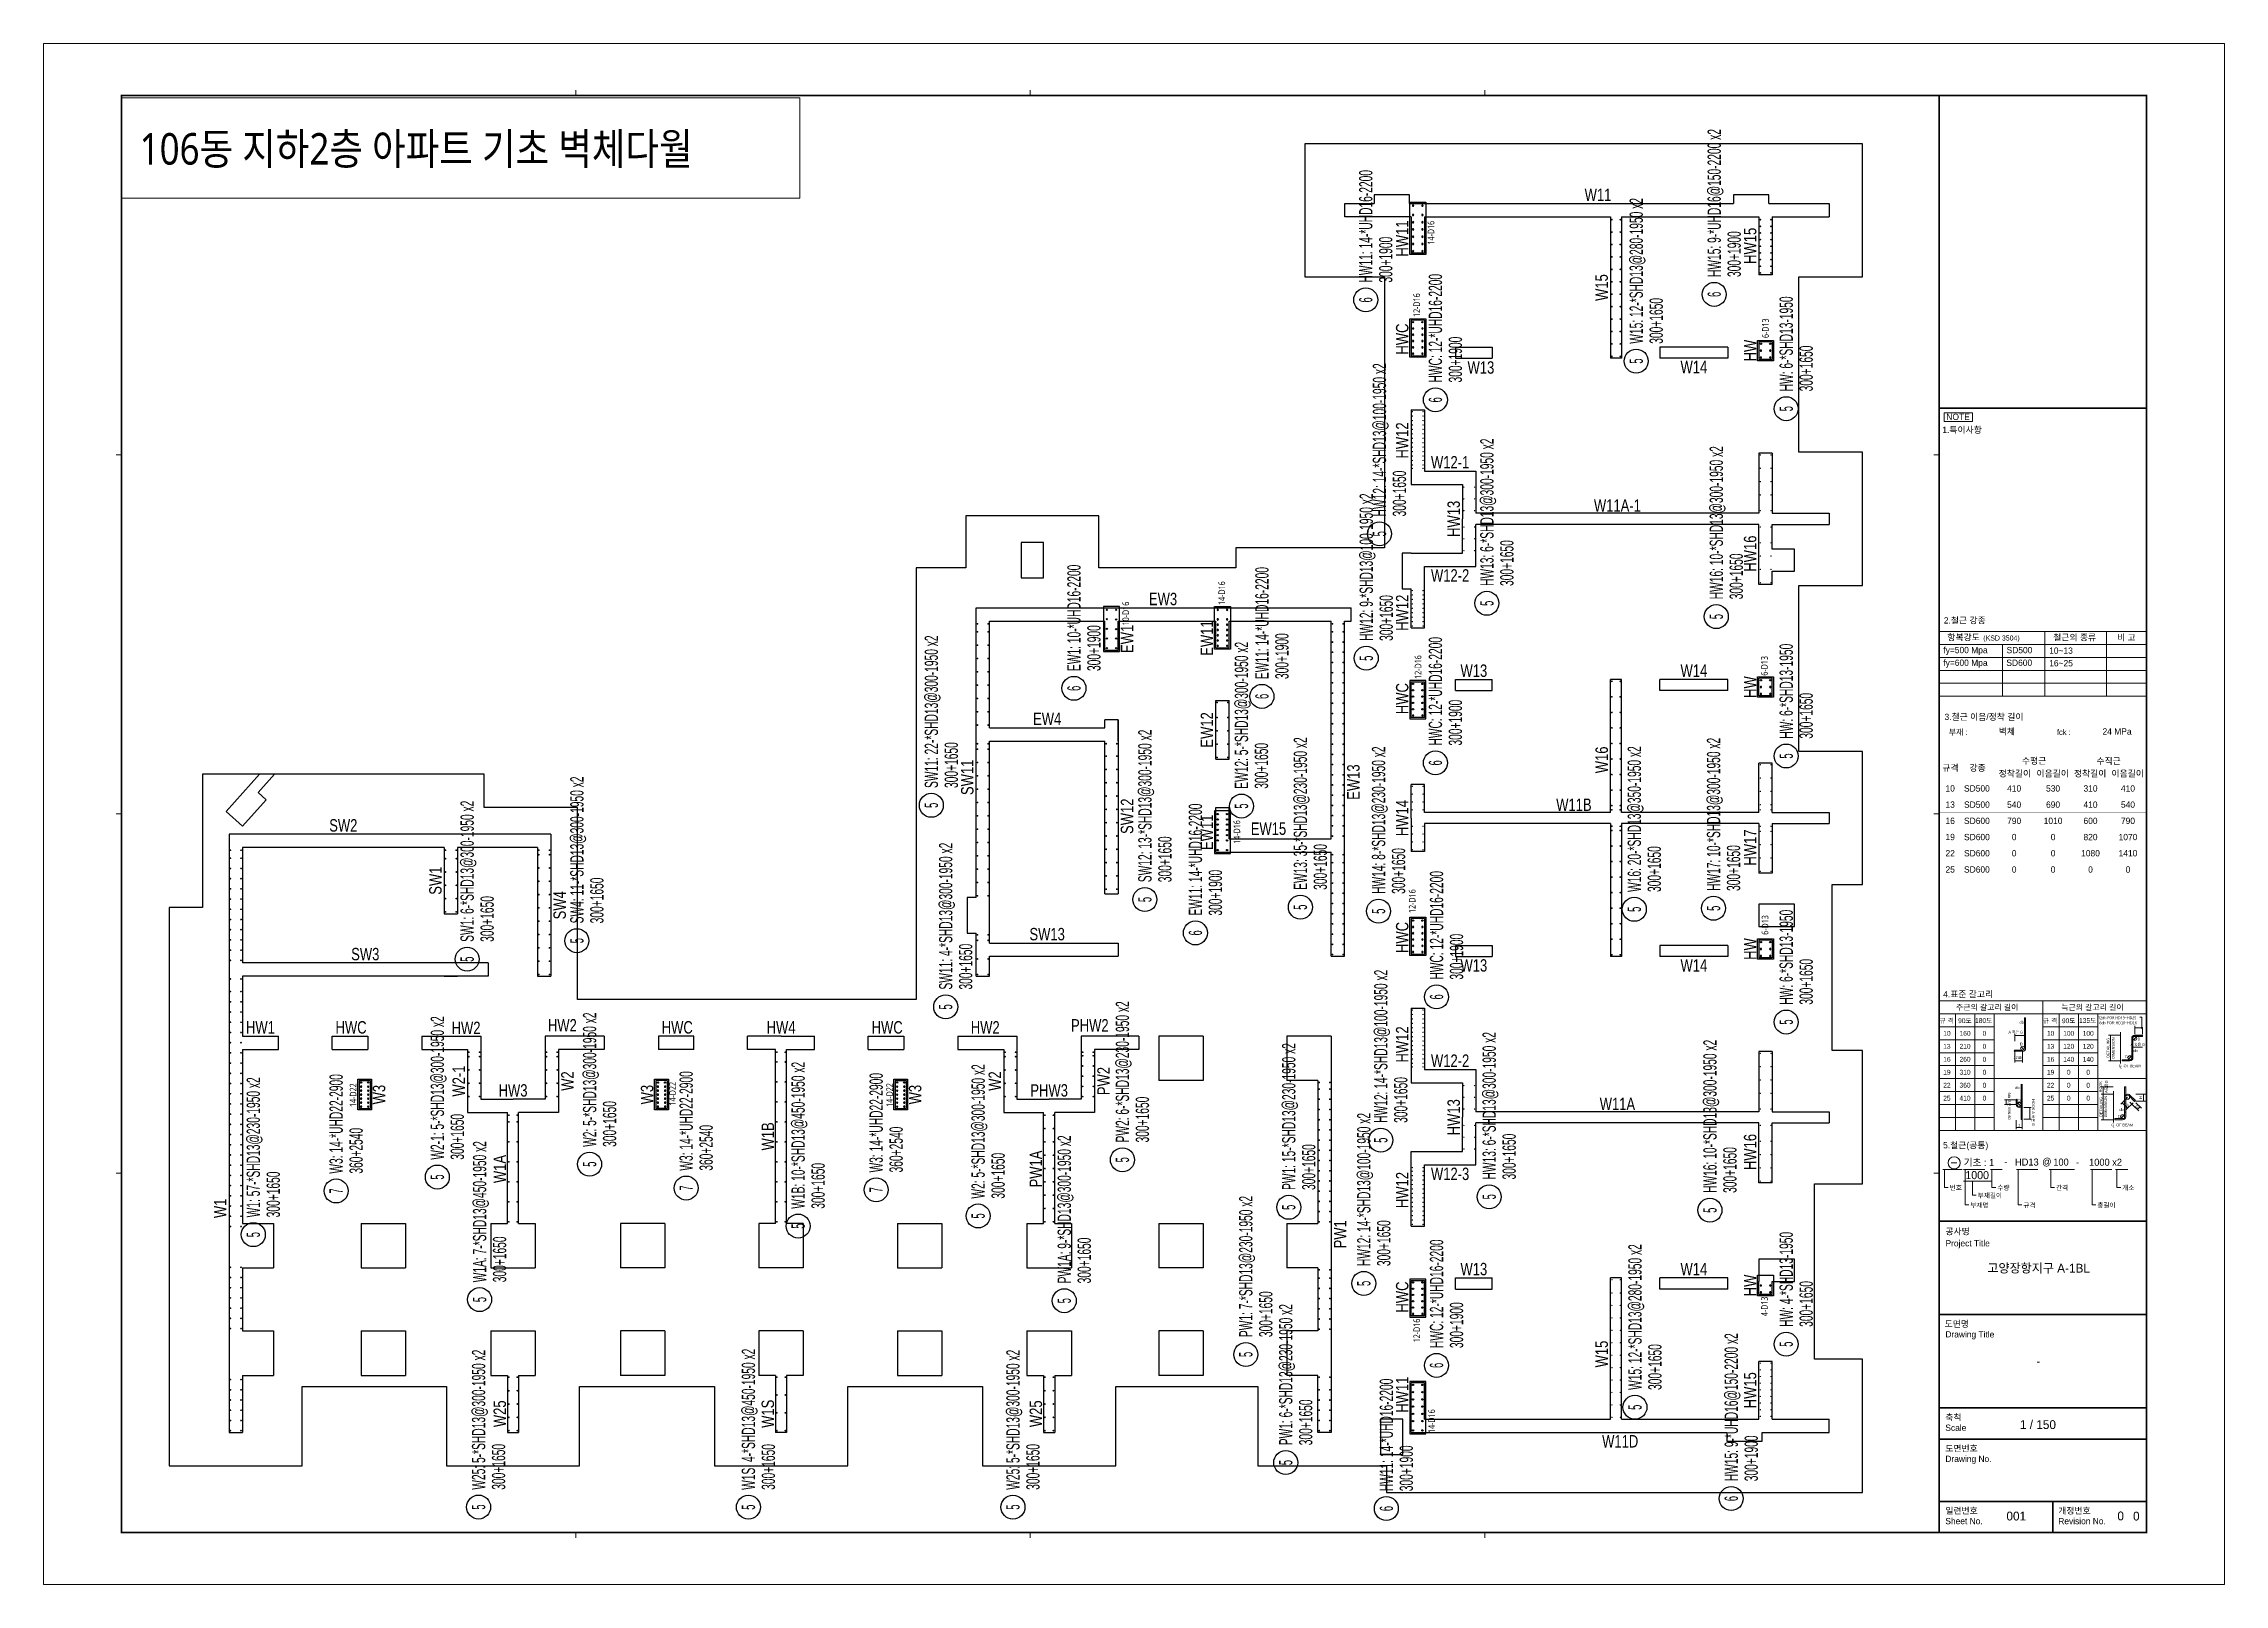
# Model space of a CAD drawing. Header units: millimetres. Extents: x 262481 to 2519995, y -394348 to 364571.
# Drawn here: x 467561 to 516701, y -351118 to -316410 of the extents above; entities that cross this region are included whole.
import ezdxf
from ezdxf.enums import TextEntityAlignment as Align

# ---------------------------------------------------------------- set-up
doc = ezdxf.new("R2010")
doc.units = ezdxf.units.MM
doc.header["$LTSCALE"] = 65
doc.layers.get('Defpoints').update_dxf_attribs({"color": 145})
for name, color, linetype in [('BARR', 1, 'Continuous'), ('DIM', 7, 'Continuous'), ('LEADER', 7, 'Continuous'), ('RP_TAG', 7, 'Continuous'), ('TEXT-배근', 3, 'Continuous'), ('XREBAR', 1, 'Continuous')]:
    doc.layers.add(name, color=color, linetype=linetype)
doc.layers.add('XTITLE', color=22, linetype='Continuous', lineweight=0)
doc.layers.add('벽부호', color=3, linetype='Continuous', lineweight=0)
doc.styles.add('ARIAL', font='malgun.ttf')
doc.styles.add('HYULL', font='Dotum.ttf')
doc.styles.add('RPWK1', font='arial.ttf', dxfattribs={"bigfont": 'whgtxt.shx'})
doc.styles.add('XRebarSheet', font='Hmkmrhd_0.ttf')
doc.styles.add('돋움', font='malgun.ttf')
doc.styles.add('돋음', font='Dotum.ttf')
doc.styles.add('맑은고딕', font='malgun.ttf')
doc.dimstyles.new('NDIM', dxfattribs={"dimtxt": 3, "dimasz": 1.5, "dimexe": 2, "dimexo": 2, "dimgap": 1, "dimtad": 1, "dimdec": 0, "dimdsep": 46, "dimlunit": 6, "dimtxsty": 'ARIAL', "dimblk": 'DOT', "dimcen": 1, "dimclrd": 256, "dimclre": 7, "dimclrt": 3, "dimadec": 0, "dimazin": 0, "dimtfac": 1, "dimtdec": 0, "dimtix": 1, "dimtmove": 2, "dimatfit": 3, "dimldrblk": 'DOT', "dimfxl": 0, "dimtvp": 1, "dimtolj": 1, "dimlwd": -1, "dimlwe": -1, "dimarcsym": 0})

msp = doc.modelspace()

# ---------------------------------------------------------------- texts
at = {"layer": 'TEXT-배근', "style": '맑은고딕', "width": 0.8}
for s, p in [('14-D16', (498823.2, -320669.2)), ('12-D16', (498501, -322300.7)), ('6-D13', (506359.8, -322821.2)), ('14-D16', (494108.4, -328788)), ('10-D16', (491944.6, -329248.7)), ('12-D16', (498532, -330454)), ('6-D13', (506336.8, -330426.9)), ('14-D16', (494449.3, -334170)), ('12-D16', (498400, -335726.9)), ('6-D13', (506351.1, -336264.8)), ('14-D22', (474535.7, -340097.1)), ('14-D22', (481731.7, -340065.8)), ('14-D22', (486624.5, -340093.8)), ('4-D13', (506336.8, -344854.2)), ('12-D16', (498501.6, -345398.7)), ('14-D16', (498836.7, -347440.7))]:
    msp.add_text(s, height=150, rotation=90, dxfattribs=at).set_placement(p, align=Align.MIDDLE_CENTER)
at = {"layer": 'XTITLE', "color": 2, "style": '돋움', "width": 0.85}
msp.add_text('106동 지하2층 아파트 기초 벽체다월', height=709.93, dxfattribs=at).set_placement((469726.4, -318781.1), align=Align.MIDDLE_LEFT)
at = {"layer": '벽부호', "style": '돋음', "width": 0.8}
for s, p in [('W11', (502586.6, -319815.2)), ('W13', (499948.4, -323705.8)), ('W14', (504746.6, -323695.2)), ('W12-1', (499254.1, -325840.2)), ('W11A-1', (503024.1, -326815.2)), ('W12-2', (499254.1, -328390.2)), ('EW3', (492785.6, -328920.2)), ('W13', (499789.1, -330535.2)), ('W14', (504746.6, -330535.2)), ('EW4', (490174.1, -331620.2)), ('W11B', (502043.8, -333555.2)), ('SW2', (474314.1, -334020.2)), ('EW15', (495161.2, -334094.8)), ('SW13', (490174.1, -336470.2)), ('SW3', (474809.1, -336920.2)), ('W13', (499789.1, -337175.2)), ('W14', (504746.6, -337175.2)), ('HW1', (472446.6, -338570.2)), ('HWC', (474489.1, -338570.2)), ('HW2', (477079.6, -338582.1)), ('HW2', (479249.9, -338523)), ('HWC', (481839.1, -338570.2)), ('HW4', (484179.1, -338570.2)), ('HWC', (486569.1, -338570.2)), ('HW2', (488778.8, -338570.2)), ('PHW2', (491135.7, -338524.9)), ('W12-2', (499254.1, -339320.2)), ('HW3', (478139.1, -339990.2)), ('PHW3', (490219.1, -339990.2)), ('W11A', (503024.1, -340295.2)), ('W12-3', (499254.1, -341870.2)), ('W13', (499789.1, -344015.2)), ('W14', (504746.6, -344015.2)), ('W11D', (503086.6, -347895.2))]:
    msp.add_text(s, height=280, dxfattribs=at).set_placement(p, align=Align.MIDDLE_CENTER)
for s, p in [('HW11', (498174.1, -320800.3)), ('HW15', (506014.1, -320965.2)), ('W15', (502669.1, -321905.2)), ('HWC', (498174.1, -323065.2)), ('HW', (506014.1, -323325.2)), ('HW12', (498174.1, -325349.4)), ('HW13', (499334.1, -327115.2)), ('HW16', (506014.1, -327898.7)), ('HW12', (498174.1, -329230.1)), ('EW1', (491974.1, -329819.6)), ('EW11', (493774.1, -329800)), ('HW', (506014.1, -330905.2)), ('HWC', (498174.1, -331165.2)), ('EW12', (493774.1, -331870.2)), ('SW11', (488374.1, -332938.2)), ('EW13', (497074.1, -333045.2)), ('W16', (502669.1, -332545.2)), ('SW12', (491974.1, -333814.7)), ('HW14', (498174.1, -333855.2)), ('EW11', (493774.1, -334175.2)), ('HW17', (506014.1, -334518.7)), ('SW1', (476389.1, -335265.2)), ('HWC', (498174.1, -336545.2)), ('HW', (506014.1, -336805.2)), ('HW12', (498174.1, -338955.2)), ('W2-1', (476914.1, -339780.2)), ('PW2', (491444.1, -339780.2)), ('W3', (475119.1, -340085.2)), ('W2', (479364.1, -339780.2)), ('W3', (481159.1, -340085.2)), ('W3', (487199.1, -340085.2)), ('W2', (488994.1, -339780.2)), ('HW13', (499334.1, -340595.2)), ('W1B', (483879.1, -341026.1)), ('HW16', (506014.1, -341378.7)), ('W1A', (477839.1, -341761.1)), ('PW1A', (489919.1, -341761.1)), ('HW12', (498174.1, -342235.2)), ('W1', (471539.1, -342647.3)), ('PW1', (496774.1, -343232.7)), ('HWC', (498174.1, -344645.2)), ('HW', (506014.1, -344385.2)), ('W15', (502669.1, -345929.7)), ('HW15', (506014.1, -346745.2)), ('HW11', (498174.1, -346845.3)), ('W25', (477839.1, -347275.2)), ('W1S', (483879.1, -347275.2)), ('W25', (489919.1, -347275.2))]:
    msp.add_text(s, height=280, rotation=90, dxfattribs=at).set_placement(p, align=Align.MIDDLE_CENTER)
at = {"layer": '벽부호', "color": 1, "style": '돋음', "width": 0.8}
msp.add_text('SW4', height=280, rotation=90, dxfattribs=at).set_placement((479189.1, -335820.2), align=Align.MIDDLE_CENTER)

# ---------------------------------------------------------------- blocks, each defined once
blk = doc.blocks.new('_Dot')
at = {"color": 0, "linetype": 'ByBlock', "lineweight": -2}
blk.add_line((-0.5, 0), (-1, 0), dxfattribs=at)
at = {"color": 0, "linetype": 'ByBlock', "const_width": 0.5}
blk.add_lwpolyline([(-0.25, 0, 1), (0.25, 0, 1)], format="xyb", close=True, dxfattribs=at)
blk = doc.blocks.new('*D12')
at = {"color": 7, "transparency": 16777216}
for p, q in [((80432, 20451), (80432, 20463)), ((80477, 20451), (80477, 20463))]:
    blk.add_line(p, q, dxfattribs=at)
at = {"transparency": 16777216}
blk.add_line((80433, 20461), (80475, 20461), dxfattribs=at)
at = {"layer": 'Defpoints', "color": 0, "transparency": 16777216}
for p in [(80432, 20449), (80477, 20461), (80477, 20449)]:
    blk.add_point(p, dxfattribs=at)
at = {"transparency": 16777216, "xscale": 1.5, "yscale": 1.5, "zscale": 1.5, "rotation": 180}
blk.add_blockref('_Dot', (80432, 20461), dxfattribs=at)
at = {"transparency": 16777216, "xscale": 1.5, "yscale": 1.5, "zscale": 1.5}
blk.add_blockref('_Dot', (80477, 20461), dxfattribs=at)
blk = doc.blocks.new('*D13')
at = {"color": 7, "transparency": 16777216}
for p, q in [((76172, 19024), (76172, 19045)), ((76217, 19024), (76217, 19045))]:
    blk.add_line(p, q, dxfattribs=at)
at = {"transparency": 16777216}
blk.add_line((76215, 19043), (76174, 19043), dxfattribs=at)
at = {"layer": 'Defpoints', "color": 0, "transparency": 16777216}
for p in [(76172, 19043), (76172, 19022), (76217, 19022)]:
    blk.add_point(p, dxfattribs=at)
at = {"transparency": 16777216, "xscale": 1.5, "yscale": 1.5, "zscale": 1.5, "rotation": 180}
blk.add_blockref('_Dot', (76172, 19043), dxfattribs=at)
at = {"transparency": 16777216, "xscale": 1.5, "yscale": 1.5, "zscale": 1.5}
blk.add_blockref('_Dot', (76217, 19043), dxfattribs=at)
blk = doc.blocks.new('*D14')
at = {"transparency": 16777216}
blk.add_line((80158, 18181), (80199, 18181), dxfattribs=at)
at = {"layer": 'Defpoints', "color": 0, "transparency": 16777216}
for p in [(80156, 18181), (80201, 18181), (80201, 18181)]:
    blk.add_point(p, dxfattribs=at)
at = {"transparency": 16777216, "xscale": 1.5, "yscale": 1.5, "zscale": 1.5, "rotation": 180}
blk.add_blockref('_Dot', (80156, 18181), dxfattribs=at)
at = {"transparency": 16777216, "xscale": 1.5, "yscale": 1.5, "zscale": 1.5}
blk.add_blockref('_Dot', (80201, 18181), dxfattribs=at)
blk = doc.blocks.new('ZBZDBSTH')
at = {"color": 8, "linetype": 'ByBlock'}
blk.add_lwpolyline([(17830, 3895), (17145, 3895), (17145, 7635), (17830, 7635), (17830, 10635), (16395, 10635), (16395, 14375), (17830, 14375), (17830, 17375), (16395, 17375), (16395, 21325), (17830, 21325), (17830, 24325), (5265, 24325), (5265, 21325), (7055, 21325), (7055, 15220), (3705, 15220), (3705, 14770), (620, 14770), (620, 15945), (-2380, 15945), (-2380, 14770), (-3495, 14770), (-3495, 5045), (-11130, 5045), (-11130, 9370), (-13230, 9370), (-13230, 10120), (-19580, 10120), (-19580, 7120), (-20330, 7120), (-20330, -5455), (-17330, -5455), (-17330, -3670), (-14080, -3670), (-14080, -5455), (-11080, -5455), (-11080, -3670), (-8040, -3670), (-8040, -5455), (-5040, -5455), (-5040, -3670), (-2000, -3670), (-2000, -5455), (1000, -5455), (1000, -3670), (4205, -3670), (4205, -5455), (7105, -5455), (7105, -6055), (17830, -6055), (17830, -3055), (16745, -3055), (16745, 895), (17830, 895)], close=True, dxfattribs=at)
at = {"layer": 'DIM', "color": 5}
for p, q in [((7620, 23175), (6820, 23175)), ((6820, 23175), (6820, 22975)), ((7620, 22975), (7620, 23175)), ((15720, 23175), (14920, 23175)), ((14920, 23175), (14920, 22975)), ((15720, 22975), (15720, 23175)), ((6165, 22975), (6820, 22975)), ((6165, 22675), (6165, 22975)), ((7655, 22675), (6165, 22675)), ((7620, 22975), (14920, 22975)), ((7655, 22675), (7655, 21860)), ((7955, 22675), (7955, 21860)), ((7955, 22675), (12150, 22675)), ((12150, 22675), (12150, 19495)), ((12400, 22675), (12400, 19495)), ((12400, 22675), (15495, 22675)), ((15495, 22675), (15495, 21375)), ((15720, 22975), (17080, 22975)), ((15795, 22675), (15795, 21375)), ((15795, 22675), (17080, 22675)), ((17080, 22975), (17080, 22675)), ((7955, 21860), (7655, 21860)), ((15795, 21375), (15495, 21375)), ((7955, 20350), (7655, 20350)), ((7655, 20350), (7655, 19550)), ((7955, 20350), (7955, 19550)), ((8655, 19745), (9485, 19745)), ((8655, 19745), (8655, 19495)), ((9485, 19745), (9485, 19495)), ((14795, 19745), (13260, 19745)), ((13260, 19745), (13260, 19495)), ((14795, 19745), (14795, 19495)), ((15495, 19865), (15495, 19465)), ((15795, 19865), (15495, 19865)), ((15795, 19865), (15795, 19465)), ((7655, 19550), (7955, 19550)), ((8655, 19495), (9485, 19495)), ((12400, 19495), (12150, 19495)), ((14795, 19495), (13260, 19495)), ((15795, 19465), (15495, 19465)), ((7655, 18330), (7955, 18330)), ((7655, 18330), (7655, 16650)), ((7955, 18330), (7955, 16950)), ((15495, 17355), (15495, 16000)), ((15795, 17355), (15495, 17355)), ((15795, 17355), (15795, 16000)), ((7955, 16950), (9115, 16950)), ((9115, 16950), (9115, 16000)), ((7655, 16650), (8815, 16650)), ((8815, 16650), (8815, 15875)), ((8815, 15100), (8815, 15875)), ((15495, 16000), (9115, 16000)), ((15495, 15750), (9115, 15750)), ((9115, 14800), (9115, 15750)), ((15495, 14395), (15495, 15750)), ((15795, 16000), (17080, 16000)), ((15795, 15195), (15795, 15750)), ((15795, 15750), (17080, 15750)), ((17080, 16000), (17080, 15750)), ((-630, 15345), (-1130, 15345)), ((-1130, 15345), (-1130, 14545)), ((-630, 14545), (-630, 15345)), ((7655, 15100), (7455, 15100)), ((7455, 15100), (7455, 14300)), ((7655, 15100), (8815, 15100)), ((7955, 13420), (7955, 14800)), ((7955, 14800), (9115, 14800)), ((16295, 15195), (15795, 15195)), ((16295, 14695), (16295, 15195)), ((-1130, 14545), (-630, 14545)), ((7455, 14300), (7655, 14300)), ((7655, 13420), (7655, 14300)), ((15795, 14395), (15495, 14395)), ((15795, 14395), (15795, 14695)), ((15795, 14695), (16295, 14695)), ((-2145, 13870), (6305, 13870)), ((-2145, 7345), (-2145, 13870)), ((6305, 13570), (6305, 13870)), ((-1845, 11170), (-1845, 13570)), ((-1845, 13570), (755, 13570)), ((755, 12915), (755, 13570)), ((1055, 13570), (3255, 13570)), ((1055, 12915), (1055, 13570)), ((3255, 12970), (3255, 13570)), ((3555, 13570), (5855, 13570)), ((3555, 12970), (3555, 13570)), ((5855, 8670), (5855, 13570)), ((6155, 6020), (6155, 13570)), ((6155, 13570), (6305, 13570)), ((7655, 13420), (7955, 13420)), ((755, 12915), (1055, 12915)), ((3255, 12970), (3555, 12970)), ((15495, 11885), (15495, 12285)), ((15795, 12285), (15495, 12285)), ((15795, 11885), (15795, 12285)), ((7655, 12200), (7955, 12200)), ((7655, 11400), (7655, 12200)), ((7955, 11400), (7955, 12200)), ((8655, 12255), (9485, 12255)), ((8655, 12005), (8655, 12255)), ((8655, 12005), (9485, 12005)), ((9485, 12005), (9485, 12255)), ((12150, 9260), (12150, 12255)), ((12400, 12255), (12150, 12255)), ((12400, 9260), (12400, 12255)), ((14795, 12255), (13260, 12255)), ((13260, 12005), (13260, 12255)), ((14795, 12005), (13260, 12005)), ((14795, 12005), (14795, 12255)), ((15795, 11885), (15495, 11885)), ((755, 11170), (755, 11345)), ((1055, 11345), (755, 11345)), ((1055, 11345), (1055, 7430)), ((1055, 10870), (1055, 11345)), ((3255, 10460), (3255, 11780)), ((3255, 11780), (3555, 11780)), ((3555, 10460), (3555, 11780)), ((7955, 11400), (7655, 11400)), ((-1845, 11170), (755, 11170)), ((-1845, 6320), (-1845, 10870)), ((-1845, 10870), (755, 10870)), ((755, 7430), (755, 10870)), ((3255, 10460), (3555, 10460)), ((15795, 10375), (15495, 10375)), ((15495, 9260), (15495, 10375)), ((15795, 9260), (15795, 10375)), ((-18296, 10120), (-19047, 9286)), ((-17959, 10120), (-18325, 9713)), ((7955, 9890), (7655, 9890)), ((7655, 9135), (7655, 9890)), ((7955, 9260), (7955, 9890)), ((-18675, 8952), (-18140, 9546)), ((-18140, 9546), (-18325, 9713)), ((3255, 8370), (3255, 9370)), ((3255, 9370), (3555, 9370)), ((3555, 8670), (3555, 9370)), ((-19047, 9286), (-18675, 8952)), ((7655, 9135), (7655, 8380)), ((12150, 9260), (7955, 9260)), ((12150, 9010), (7955, 9010)), ((7955, 9010), (7955, 8380)), ((12150, 9010), (12150, 6015)), ((15495, 9260), (12400, 9260)), ((15495, 9010), (12400, 9010)), ((12400, 9010), (12400, 6015)), ((15495, 9010), (15495, 7895)), ((15795, 9260), (17080, 9260)), ((15795, 9010), (15795, 7895)), ((15795, 9010), (17080, 9010)), ((17080, 9260), (17080, 9010)), ((-18980, 8770), (-18980, -4705)), ((-11730, 8770), (-18980, 8770)), ((-14130, 8470), (-18680, 8470)), ((-18680, 8470), (-18680, 5870)), ((-14130, 8470), (-14130, 6980)), ((-12030, 8470), (-13830, 8470)), ((-13830, 8470), (-13830, 6980)), ((-12030, 8470), (-12030, 5570)), ((-11730, 8770), (-11730, 5570)), ((3255, 8370), (5855, 8370)), ((3555, 8670), (5855, 8670)), ((5855, 6020), (5855, 8370)), ((7955, 8380), (7655, 8380)), ((15795, 7895), (15495, 7895)), ((755, 7430), (1055, 7430)), ((-14130, 6980), (-13830, 6980)), ((-2145, 7345), (-2345, 7345)), ((-2345, 7345), (-2345, 6545)), ((15495, 7195), (15495, 6695)), ((16295, 7195), (15495, 7195)), ((16295, 6695), (16295, 7195)), ((-2345, 6545), (-2145, 6545)), ((-2145, 5570), (-2145, 6545)), ((7955, 6870), (7655, 6870)), ((7655, 6870), (7655, 6070)), ((7955, 6870), (7955, 6070)), ((15495, 6695), (16295, 6695)), ((-1845, 6320), (1055, 6320)), ((-1845, 5570), (-1845, 6020)), ((-1845, 6020), (1055, 6020)), ((1055, 6320), (1055, 6020)), ((5855, 6020), (6155, 6020)), ((7655, 6070), (7955, 6070)), ((8655, 6265), (9485, 6265)), ((8655, 6265), (8655, 6015)), ((8655, 6015), (9485, 6015)), ((9485, 6265), (9485, 6015)), ((12400, 6015), (12150, 6015)), ((14795, 6265), (13260, 6265)), ((13260, 6265), (13260, 6015)), ((14795, 6015), (13260, 6015)), ((14795, 6265), (14795, 6015)), ((15495, 6385), (15495, 5985)), ((15795, 6385), (15495, 6385)), ((15795, 5985), (15495, 5985)), ((15795, 6385), (15795, 5985)), ((-13140, 5870), (-18680, 5870)), ((-13140, 5570), (-18680, 5570)), ((-18680, 5570), (-18680, 4220)), ((-14130, 5570), (-13830, 5570)), ((-13140, 5870), (-13140, 5570)), ((-12030, 5570), (-11730, 5570)), ((-2145, 5570), (-1845, 5570)), ((7655, 4850), (7955, 4850)), ((7655, 4850), (7655, 3170)), ((7955, 4850), (7955, 3470)), ((-18680, 4220), (-17865, 4220)), ((-17865, 3920), (-17865, 4220)), ((-16655, 3920), (-16655, 4220)), ((-16655, 4220), (-15855, 4220)), ((-15855, 4220), (-15855, 3920)), ((-14635, 4220), (-14635, 3920)), ((-14635, 4220), (-13305, 4220)), ((-13305, 4220), (-13305, 2800)), ((-10525, 4220), (-11855, 4220)), ((-11855, 4220), (-11855, 2800)), ((-10525, 4220), (-10525, 3920)), ((-9305, 4220), (-9305, 3920)), ((-8505, 4220), (-9305, 4220)), ((-8505, 3920), (-8505, 4220)), ((-7295, 3920), (-7295, 4220)), ((-6540, 4220), (-7295, 4220)), ((-6540, 4220), (-5785, 4220)), ((-5785, 3920), (-5785, 4220)), ((-4575, 3920), (-4575, 4220)), ((-4575, 4220), (-3775, 4220)), ((-3775, 4220), (-3775, 3920)), ((-2555, 4220), (-2555, 3920)), ((-2555, 4220), (-1225, 4220)), ((-1225, 4220), (-1225, 2800)), ((1520, 4220), (225, 4220)), ((225, 4220), (225, 2800)), ((1520, 4220), (1520, 3920)), ((2970, 4220), (1970, 4220)), ((1970, 4220), (1970, 3220)), ((2970, 4220), (2970, 3220)), ((5855, 4220), (4855, 4220)), ((4855, 4220), (4855, 3220)), ((5855, 4220), (5855, -4705)), ((-18680, 3920), (-17865, 3920)), ((-18680, 3920), (-18680, 0)), ((-16655, 3920), (-15855, 3920)), ((-14635, 3920), (-13605, 3920)), ((-13605, 3920), (-13605, 2500)), ((-10525, 3920), (-11555, 3920)), ((-11555, 3920), (-11555, 2500)), ((-8505, 3920), (-9305, 3920)), ((-6665, 3920), (-7295, 3920)), ((-6665, 0), (-6665, 3920)), ((-6415, 0), (-6415, 3920)), ((-6415, 3920), (-5785, 3920)), ((-4575, 3920), (-3775, 3920)), ((-2555, 3920), (-1525, 3920)), ((-1525, 3920), (-1525, 2500)), ((1520, 3920), (525, 3920)), ((525, 3920), (525, 2500)), ((7955, 3470), (9115, 3470)), ((9115, 3470), (9115, 2520)), ((15495, 3875), (15495, 2520)), ((15795, 3875), (15495, 3875)), ((15795, 3875), (15795, 2520)), ((-16050, 3220), (-16050, 2590)), ((-16050, 3220), (-15800, 3220)), ((-15800, 3220), (-15800, 2590)), ((-9360, 3220), (-9360, 2590)), ((-9110, 3220), (-9360, 3220)), ((-9110, 3220), (-9110, 2590)), ((-3970, 3220), (-3970, 2590)), ((-3970, 3220), (-3720, 3220)), ((-3720, 3220), (-3720, 2590)), ((2970, 3220), (1970, 3220)), ((5555, 3220), (4855, 3220)), ((5555, 3220), (5555, 0)), ((7655, 3170), (8815, 3170)), ((8815, 3170), (8815, 2395)), ((-16050, 2590), (-15800, 2590)), ((-13605, 2500), (-12705, 2500)), ((-13305, 2800), (-12580, 2800)), ((-12705, 0), (-12705, 2500)), ((-11855, 2800), (-12580, 2800)), ((-12455, 0), (-12455, 2500)), ((-11555, 2500), (-12455, 2500)), ((-9110, 2590), (-9360, 2590)), ((-3970, 2590), (-3720, 2590)), ((-1525, 2500), (-625, 2500)), ((-1225, 2800), (-500, 2800)), ((-625, 0), (-625, 2500)), ((225, 2800), (-500, 2800)), ((525, 2500), (-375, 2500)), ((-375, 0), (-375, 2500)), ((15495, 2520), (9115, 2520)), ((15795, 2520), (17080, 2520)), ((17080, 2520), (17080, 2270)), ((8815, 1620), (8815, 2395)), ((9115, 1320), (9115, 2270)), ((15495, 2270), (9115, 2270)), ((15495, 915), (15495, 2270)), ((15795, 915), (15795, 2270)), ((15795, 2270), (17080, 2270)), ((7655, -60), (7655, 1620)), ((7655, 1620), (8815, 1620)), ((7955, -60), (7955, 1320)), ((7955, 1320), (9115, 1320)), ((15795, 915), (15495, 915)), ((-18680, 0), (-17980, 0)), ((-17980, 0), (-17980, -1000)), ((-16000, 0), (-15000, 0)), ((-16000, 0), (-16000, -1000)), ((-15000, 0), (-15000, -1000)), ((-13080, 0), (-12705, 0)), ((-13080, 0), (-13080, -1000)), ((-12455, 0), (-12080, 0)), ((-12080, 0), (-12080, -1000)), ((-9160, 0), (-10160, 0)), ((-10160, 0), (-10160, -1000)), ((-9160, 0), (-9160, -1000)), ((-6665, 0), (-7040, 0)), ((-7040, 0), (-7040, -1000)), ((-6040, 0), (-6415, 0)), ((-6040, 0), (-6040, -1000)), ((-3920, 0), (-2920, 0)), ((-3920, 0), (-3920, -1000)), ((-2920, 0), (-2920, -1000)), ((-1000, 0), (-625, 0)), ((-1000, 0), (-1000, -1000)), ((-375, 0), (0, 0)), ((0, 0), (0, -1000)), ((1970, 0), (2970, 0)), ((1970, 0), (1970, -1000)), ((2970, 0), (2970, -1000)), ((4855, 0), (5555, 0)), ((4855, 0), (4855, -1000)), ((7655, -60), (7955, -60)), ((16295, -805), (15495, -805)), ((15495, -805), (15495, -1305)), ((16295, -1305), (16295, -805)), ((-18680, -1000), (-18680, -2420)), ((-18680, -1000), (-17980, -1000)), ((-16000, -1000), (-15000, -1000)), ((-13080, -1000), (-12080, -1000)), ((-9160, -1000), (-10160, -1000)), ((-6040, -1000), (-7040, -1000)), ((-3920, -1000), (-2920, -1000)), ((-1000, -1000), (0, -1000)), ((2970, -1000), (1970, -1000)), ((5555, -1000), (4855, -1000)), ((5555, -1000), (5555, -2420)), ((7655, -1280), (7955, -1280)), ((7655, -2080), (7655, -1280)), ((7955, -2080), (7955, -1280)), ((8655, -1225), (9485, -1225)), ((8655, -1475), (8655, -1225)), ((9485, -1475), (9485, -1225)), ((12150, -4405), (12150, -1225)), ((12400, -1225), (12150, -1225)), ((12400, -4405), (12400, -1225)), ((14795, -1225), (13260, -1225)), ((13260, -1475), (13260, -1225)), ((14795, -1475), (14795, -1225)), ((15495, -1595), (15495, -1305)), ((15795, -1595), (15795, -1305)), ((15795, -1305), (16295, -1305)), ((8655, -1475), (9485, -1475)), ((14795, -1475), (13260, -1475)), ((15795, -1595), (15495, -1595)), ((-18680, -2420), (-17980, -2420)), ((-17980, -2420), (-17980, -3420)), ((-16000, -2420), (-15000, -2420)), ((-16000, -2420), (-16000, -3420)), ((-15000, -2420), (-15000, -3420)), ((-13080, -2420), (-12080, -2420)), ((-13080, -2420), (-13080, -3420)), ((-12080, -2420), (-12080, -3420)), ((-9160, -2420), (-10160, -2420)), ((-10160, -2420), (-10160, -3420)), ((-9160, -2420), (-9160, -3420)), ((-6040, -2420), (-7040, -2420)), ((-7040, -2420), (-7040, -3420)), ((-6040, -2420), (-6040, -3420)), ((-3920, -2420), (-2920, -2420)), ((-3920, -2420), (-3920, -3420)), ((-2920, -2420), (-2920, -3420)), ((-1000, -2420), (0, -2420)), ((-1000, -2420), (-1000, -3420)), ((0, -2420), (0, -3420)), ((2970, -2420), (1970, -2420)), ((1970, -2420), (1970, -3420)), ((2970, -2420), (2970, -3420)), ((4855, -2420), (4855, -3420)), ((5555, -2420), (4855, -2420)), ((7955, -2080), (7655, -2080)), ((-18680, -3420), (-18680, -4705)), ((-18680, -3420), (-17980, -3420)), ((-16000, -3420), (-15000, -3420)), ((-13080, -3420), (-12705, -3420)), ((-12705, -3420), (-12705, -4705)), ((-12455, -3420), (-12455, -4705)), ((-12455, -3420), (-12080, -3420)), ((-9160, -3420), (-10160, -3420)), ((-6665, -3420), (-7040, -3420)), ((-6665, -3420), (-6665, -4705)), ((-6415, -3420), (-6415, -4705)), ((-6040, -3420), (-6415, -3420)), ((-3920, -3420), (-2920, -3420)), ((-1000, -3420), (-625, -3420)), ((-625, -3420), (-625, -4705)), ((-375, -3420), (-375, -4705)), ((-375, -3420), (0, -3420)), ((2970, -3420), (1970, -3420)), ((5555, -3420), (4855, -3420)), ((5555, -4705), (5555, -3420)), ((15795, -3105), (15495, -3105)), ((15495, -4405), (15495, -3105)), ((15795, -4405), (15795, -3105)), ((7955, -3590), (7655, -3590)), ((7655, -4705), (7655, -3590)), ((7955, -4405), (7955, -3590)), ((7470, -4405), (6970, -4405)), ((6970, -4405), (6970, -5205)), ((7470, -5205), (7470, -4405)), ((7955, -4405), (12150, -4405)), ((12400, -4405), (15495, -4405)), ((15795, -4405), (17080, -4405)), ((17080, -4705), (17080, -4405)), ((-18980, -4705), (-18680, -4705)), ((-12705, -4705), (-12455, -4705)), ((-6415, -4705), (-6665, -4705)), ((-625, -4705), (-375, -4705)), ((5855, -4705), (5555, -4705)), ((7655, -4705), (14770, -4705)), ((14770, -4705), (14770, -4905)), ((14770, -4905), (15570, -4905)), ((15570, -4705), (17080, -4705)), ((15570, -4905), (15570, -4705)), ((6970, -5205), (7470, -5205))]:
    blk.add_line(p, q, dxfattribs=at)
blk = doc.blocks.new('BAR')
at = {"layer": 'BARR'}
h = blk.add_hatch(color=256, dxfattribs=at)
edge = h.paths.add_edge_path()
edge.add_arc((0, 0), 15, 0, 360)
blk.add_circle((0, 0), 15, dxfattribs=at)
blk = doc.blocks.new('*U2009', base_point=(495879.5666, -336132.1088))
at = {"layer": 'RP_TAG', "color": 0, "linetype": 'Continuous', "ltscale": 100}
blk.add_circle((495879.57, -335863.1088), 270, dxfattribs=at)
at = {"layer": 'RP_TAG', "color": 0, "linetype": 'Continuous', "ltscale": 100, "style": 'RPWK1', "oblique": 360, "width": 0.55}
for s, p in [('EW13: 35-*SHD13@230-1950 x2', (495879.5748, -335473.1088)), ('300+1650', (496329.5748, -335473.1143))]:
    blk.add_text(s, height=300, rotation=89.99929373, dxfattribs=at).set_placement(p, align=Align.MIDDLE_LEFT)
at = {"layer": 'RP_TAG', "color": 0, "linetype": 'Continuous', "ltscale": 100, "style": 'RPWK1', "width": 0.5}
blk.add_text('5', height=300, rotation=89.99929373, dxfattribs=at).set_placement((495879.57, -335863.1088), align=Align.MIDDLE_CENTER)
blk = doc.blocks.new('*U2016', base_point=(503448.0914, -323830.2537))
at = {"layer": 'RP_TAG', "color": 0, "linetype": 'Continuous', "ltscale": 100}
blk.add_circle((503448.0915, -323561.2537), 270, dxfattribs=at)
at = {"layer": 'RP_TAG', "color": 0, "linetype": 'Continuous', "ltscale": 100, "style": 'RPWK1', "oblique": 360, "width": 0.55}
for s, p in [('W15: 12-*SHD13@280-1950 x2', (503448.0916, -323171.2537)), ('300+1650', (503898.0916, -323171.2538))]:
    blk.add_text(s, height=300, rotation=89.99998128, dxfattribs=at).set_placement(p, align=Align.MIDDLE_LEFT)
at = {"layer": 'RP_TAG', "color": 0, "linetype": 'Continuous', "ltscale": 100, "style": 'RPWK1', "width": 0.5}
blk.add_text('5', height=300, rotation=89.99998128, dxfattribs=at).set_placement((503448.0915, -323561.2537), align=Align.MIDDLE_CENTER)
blk = doc.blocks.new('*U2017', base_point=(505252.233, -329586.421))
at = {"layer": 'RP_TAG', "color": 0, "linetype": 'Continuous', "ltscale": 100}
blk.add_circle((505252.2331, -329317.421), 270, dxfattribs=at)
at = {"layer": 'RP_TAG', "color": 0, "linetype": 'Continuous', "ltscale": 100, "style": 'RPWK1', "oblique": 360, "width": 0.55}
for s, p in [('HW16: 10-*SHD13@300-1950 x2', (505252.2332, -328927.421)), ('300+1650', (505702.2332, -328927.4211))]:
    blk.add_text(s, height=300, rotation=89.99998128, dxfattribs=at).set_placement(p, align=Align.MIDDLE_LEFT)
at = {"layer": 'RP_TAG', "color": 0, "linetype": 'Continuous', "ltscale": 100, "style": 'RPWK1', "width": 0.5}
blk.add_text('5', height=300, rotation=89.99998128, dxfattribs=at).set_placement((505252.2331, -329317.421), align=Align.MIDDLE_CENTER)
blk = doc.blocks.new('*U2018', base_point=(500082.5022, -329286.5491))
at = {"layer": 'RP_TAG', "color": 0, "linetype": 'Continuous', "ltscale": 100}
blk.add_circle((500082.5087, -329017.5491), 270, dxfattribs=at)
at = {"layer": 'RP_TAG', "color": 0, "linetype": 'Continuous', "ltscale": 100, "style": 'RPWK1', "width": 0.55}
for s, p in [('HW13: 6-*SHD13@300-1950 x2', (500082.5182, -328627.5491)), ('300+1650', (500532.5182, -328627.56))]:
    blk.add_text(s, height=300, rotation=89.99860618, dxfattribs=at).set_placement(p, align=Align.MIDDLE_LEFT)
at = {"layer": 'RP_TAG', "color": 0, "linetype": 'Continuous', "ltscale": 100, "style": 'RPWK1', "oblique": 360, "width": 0.5}
blk.add_text('5', height=300, rotation=89.99860617, dxfattribs=at).set_placement((500082.5087, -329017.5491), align=Align.MIDDLE_CENTER)
blk = doc.blocks.new('*U2019', base_point=(497661.4588, -327720.1839))
at = {"layer": 'RP_TAG', "color": 0, "linetype": 'Continuous', "ltscale": 100}
blk.add_circle((497661.4589, -327451.1839), 270, dxfattribs=at)
at = {"layer": 'RP_TAG', "color": 0, "linetype": 'Continuous', "ltscale": 100, "style": 'RPWK1', "oblique": 360, "width": 0.55}
for s, p in [('HW12: 14-*SHD13@100-1950 x2', (497661.459, -327061.1839)), ('300+1650', (498111.459, -327061.184))]:
    blk.add_text(s, height=300, rotation=89.99998128, dxfattribs=at).set_placement(p, align=Align.MIDDLE_LEFT)
at = {"layer": 'RP_TAG', "color": 0, "linetype": 'Continuous', "ltscale": 100, "style": 'RPWK1', "width": 0.5}
blk.add_text('5', height=300, rotation=89.99998128, dxfattribs=at).set_placement((497661.4589, -327451.1839), align=Align.MIDDLE_CENTER)
blk = doc.blocks.new('*U2020', base_point=(497364.6296, -330523.384))
at = {"layer": 'RP_TAG', "color": 0, "linetype": 'Continuous', "ltscale": 100}
blk.add_circle((497364.6297, -330254.384), 270, dxfattribs=at)
at = {"layer": 'RP_TAG', "color": 0, "linetype": 'Continuous', "ltscale": 100, "style": 'RPWK1', "oblique": 360, "width": 0.55}
for s, p in [('HW12: 9-*SHD13@100-1950 x2', (497364.6298, -329864.384)), ('300+1650', (497814.6298, -329864.3841))]:
    blk.add_text(s, height=300, rotation=89.99998128, dxfattribs=at).set_placement(p, align=Align.MIDDLE_LEFT)
at = {"layer": 'RP_TAG', "color": 0, "linetype": 'Continuous', "ltscale": 100, "style": 'RPWK1', "width": 0.5}
blk.add_text('5', height=300, rotation=89.99998128, dxfattribs=at).set_placement((497364.6297, -330254.384), align=Align.MIDDLE_CENTER)
blk = doc.blocks.new('*U2022', base_point=(503404.5908, -336179.8023))
at = {"layer": 'RP_TAG', "color": 0, "linetype": 'Continuous', "ltscale": 100}
blk.add_circle((503404.5909, -335910.8023), 270, dxfattribs=at)
at = {"layer": 'RP_TAG', "color": 0, "linetype": 'Continuous', "ltscale": 100, "style": 'RPWK1', "oblique": 360, "width": 0.55}
for s, p in [('W16: 20-*SHD13@350-1950 x2', (503404.591, -335520.8023)), ('300+1650', (503854.591, -335520.8024))]:
    blk.add_text(s, height=300, rotation=89.99998128, dxfattribs=at).set_placement(p, align=Align.MIDDLE_LEFT)
at = {"layer": 'RP_TAG', "color": 0, "linetype": 'Continuous', "ltscale": 100, "style": 'RPWK1', "width": 0.5}
blk.add_text('5', height=300, rotation=89.99998128, dxfattribs=at).set_placement((503404.5909, -335910.8023), align=Align.MIDDLE_CENTER)
blk = doc.blocks.new('*U2023', base_point=(505190.3283, -336156.4577))
at = {"layer": 'RP_TAG', "color": 0, "linetype": 'Continuous', "ltscale": 100}
blk.add_circle((505190.3284, -335887.4577), 270, dxfattribs=at)
at = {"layer": 'RP_TAG', "color": 0, "linetype": 'Continuous', "ltscale": 100, "style": 'RPWK1', "oblique": 360, "width": 0.55}
for s, p in [('HW17: 10-*SHD13@300-1950 x2', (505190.3285, -335497.4577)), ('300+1650', (505640.3285, -335497.4578))]:
    blk.add_text(s, height=300, rotation=89.99998128, dxfattribs=at).set_placement(p, align=Align.MIDDLE_LEFT)
at = {"layer": 'RP_TAG', "color": 0, "linetype": 'Continuous', "ltscale": 100, "style": 'RPWK1', "width": 0.5}
blk.add_text('5', height=300, rotation=89.99998128, dxfattribs=at).set_placement((505190.3284, -335887.4577), align=Align.MIDDLE_CENTER)
blk = doc.blocks.new('*U2024', base_point=(497641.3653, -336222.6886))
at = {"layer": 'RP_TAG', "color": 0, "linetype": 'Continuous', "ltscale": 100}
blk.add_circle((497641.3654, -335953.6886), 270, dxfattribs=at)
at = {"layer": 'RP_TAG', "color": 0, "linetype": 'Continuous', "ltscale": 100, "style": 'RPWK1', "oblique": 360, "width": 0.55}
for s, p in [('HW14: 8-*SHD13@230-1950 x2', (497641.3655, -335563.6886)), ('300+1650', (498091.3655, -335563.6887))]:
    blk.add_text(s, height=300, rotation=89.99998128, dxfattribs=at).set_placement(p, align=Align.MIDDLE_LEFT)
at = {"layer": 'RP_TAG', "color": 0, "linetype": 'Continuous', "ltscale": 100, "style": 'RPWK1', "width": 0.5}
blk.add_text('5', height=300, rotation=89.99998128, dxfattribs=at).set_placement((497641.3654, -335953.6886), align=Align.MIDDLE_CENTER)
blk = doc.blocks.new('*U2025', base_point=(505108.6943, -342958.7987))
at = {"layer": 'RP_TAG', "color": 0, "linetype": 'Continuous', "ltscale": 100}
blk.add_circle((505108.6944, -342689.7987), 270, dxfattribs=at)
at = {"layer": 'RP_TAG', "color": 0, "linetype": 'Continuous', "ltscale": 100, "style": 'RPWK1', "oblique": 360, "width": 0.55}
for s, p in [('HW16: 10-*SHD13@300-1950 x2', (505108.6945, -342299.7987)), ('300+1650', (505558.6945, -342299.7988))]:
    blk.add_text(s, height=300, rotation=89.99998128, dxfattribs=at).set_placement(p, align=Align.MIDDLE_LEFT)
at = {"layer": 'RP_TAG', "color": 0, "linetype": 'Continuous', "ltscale": 100, "style": 'RPWK1', "width": 0.5}
blk.add_text('5', height=300, rotation=89.99998128, dxfattribs=at).set_placement((505108.6944, -342689.7987), align=Align.MIDDLE_CENTER)
blk = doc.blocks.new('*U2026', base_point=(497692.3264, -341381.0099))
at = {"layer": 'RP_TAG', "color": 0, "linetype": 'Continuous', "ltscale": 100}
blk.add_circle((497692.3185, -341112.0099), 270, dxfattribs=at)
at = {"layer": 'RP_TAG', "color": 0, "linetype": 'Continuous', "ltscale": 100, "style": 'RPWK1', "width": 0.55}
for s, p in [('HW12: 14-*SHD13@100-1950 x2', (497692.3069, -340722.0099)), ('300+1650', (498142.3069, -340721.9965))]:
    blk.add_text(s, height=300, rotation=90.00170015, dxfattribs=at).set_placement(p, align=Align.MIDDLE_LEFT)
at = {"layer": 'RP_TAG', "color": 0, "linetype": 'Continuous', "ltscale": 100, "style": 'RPWK1', "width": 0.5}
blk.add_text('5', height=300, rotation=90.00170015, dxfattribs=at).set_placement((497692.3185, -341112.0099), align=Align.MIDDLE_CENTER)
blk = doc.blocks.new('*U2027', base_point=(500134.0939, -342656.1876))
at = {"layer": 'RP_TAG', "color": 0, "linetype": 'Continuous', "ltscale": 100}
blk.add_circle((500134.094, -342387.1876), 270, dxfattribs=at)
at = {"layer": 'RP_TAG', "color": 0, "linetype": 'Continuous', "ltscale": 100, "style": 'RPWK1', "oblique": 360, "width": 0.55}
for s, p in [('HW13: 6-*SHD13@300-1950 x2', (500134.0941, -341997.1876)), ('300+1650', (500584.0941, -341997.1877))]:
    blk.add_text(s, height=300, rotation=89.99998128, dxfattribs=at).set_placement(p, align=Align.MIDDLE_LEFT)
at = {"layer": 'RP_TAG', "color": 0, "linetype": 'Continuous', "ltscale": 100, "style": 'RPWK1', "width": 0.5}
blk.add_text('5', height=300, rotation=89.99998128, dxfattribs=at).set_placement((500134.094, -342387.1876), align=Align.MIDDLE_CENTER)
blk = doc.blocks.new('*U2028', base_point=(497308.9417, -344606.8905))
at = {"layer": 'RP_TAG', "color": 0, "linetype": 'Continuous', "ltscale": 100}
blk.add_circle((497308.9418, -344337.8905), 270, dxfattribs=at)
at = {"layer": 'RP_TAG', "color": 0, "linetype": 'Continuous', "ltscale": 100, "style": 'RPWK1', "oblique": 360, "width": 0.55}
for s, p in [('HW12: 14-*SHD13@100-1950 x2', (497308.9419, -343947.8905)), ('300+1650', (497758.9419, -343947.8906))]:
    blk.add_text(s, height=300, rotation=89.99998128, dxfattribs=at).set_placement(p, align=Align.MIDDLE_LEFT)
at = {"layer": 'RP_TAG', "color": 0, "linetype": 'Continuous', "ltscale": 100, "style": 'RPWK1', "width": 0.5}
blk.add_text('5', height=300, rotation=89.99998128, dxfattribs=at).set_placement((497308.9418, -344337.8905), align=Align.MIDDLE_CENTER)
blk = doc.blocks.new('*U2036', base_point=(503419.0939, -347397.1868))
at = {"layer": 'RP_TAG', "color": 0, "linetype": 'Continuous', "ltscale": 100}
blk.add_circle((503419.094, -347128.1868), 270, dxfattribs=at)
at = {"layer": 'RP_TAG', "color": 0, "linetype": 'Continuous', "ltscale": 100, "style": 'RPWK1', "oblique": 360, "width": 0.55}
for s, p in [('W15: 12-*SHD13@280-1950 x2', (503419.0941, -346738.1868)), ('300+1650', (503869.0941, -346738.1869))]:
    blk.add_text(s, height=300, rotation=89.99998128, dxfattribs=at).set_placement(p, align=Align.MIDDLE_LEFT)
at = {"layer": 'RP_TAG', "color": 0, "linetype": 'Continuous', "ltscale": 100, "style": 'RPWK1', "width": 0.5}
blk.add_text('5', height=300, rotation=89.99998128, dxfattribs=at).set_placement((503419.094, -347128.1868), align=Align.MIDDLE_CENTER)
blk = doc.blocks.new('*U2037', base_point=(494650.151, -346206.9211))
at = {"layer": 'RP_TAG', "color": 0, "linetype": 'Continuous', "ltscale": 100}
blk.add_circle((494650.1511, -345937.9211), 270, dxfattribs=at)
at = {"layer": 'RP_TAG', "color": 0, "linetype": 'Continuous', "ltscale": 100, "style": 'RPWK1', "oblique": 360, "width": 0.55}
for s, p in [('PW1: 7-*SHD13@230-1950 x2', (494650.1512, -345547.9211)), ('300+1650', (495100.1512, -345547.9212))]:
    blk.add_text(s, height=300, rotation=89.99998128, dxfattribs=at).set_placement(p, align=Align.MIDDLE_LEFT)
at = {"layer": 'RP_TAG', "color": 0, "linetype": 'Continuous', "ltscale": 100, "style": 'RPWK1', "width": 0.5}
blk.add_text('5', height=300, rotation=89.99998128, dxfattribs=at).set_placement((494650.1511, -345937.9211), align=Align.MIDDLE_CENTER)
blk = doc.blocks.new('*U2038', base_point=(495549.7425, -348643.4142))
at = {"layer": 'RP_TAG', "color": 0, "linetype": 'Continuous', "ltscale": 100}
blk.add_circle((495549.7426, -348374.4142), 270, dxfattribs=at)
at = {"layer": 'RP_TAG', "color": 0, "linetype": 'Continuous', "ltscale": 100, "style": 'RPWK1', "oblique": 360, "width": 0.55}
for s, p in [('PW1: 6-*SHD13@230-1950 x2', (495549.7427, -347984.4142)), ('300+1650', (495999.7427, -347984.4143))]:
    blk.add_text(s, height=300, rotation=89.99998128, dxfattribs=at).set_placement(p, align=Align.MIDDLE_LEFT)
at = {"layer": 'RP_TAG', "color": 0, "linetype": 'Continuous', "ltscale": 100, "style": 'RPWK1', "width": 0.5}
blk.add_text('5', height=300, rotation=89.99998128, dxfattribs=at).set_placement((495549.7426, -348374.4142), align=Align.MIDDLE_CENTER)
blk = doc.blocks.new('*U2039', base_point=(495617.9425, -342893.108))
at = {"layer": 'RP_TAG', "color": 0, "linetype": 'Continuous', "ltscale": 100}
blk.add_circle((495617.9426, -342624.108), 270, dxfattribs=at)
at = {"layer": 'RP_TAG', "color": 0, "linetype": 'Continuous', "ltscale": 100, "style": 'RPWK1', "oblique": 360, "width": 0.55}
for s, p in [('PW1: 15-*SHD13@230-1950 x2', (495617.9427, -342234.108)), ('300+1650', (496067.9427, -342234.1081))]:
    blk.add_text(s, height=300, rotation=89.99998128, dxfattribs=at).set_placement(p, align=Align.MIDDLE_LEFT)
at = {"layer": 'RP_TAG', "color": 0, "linetype": 'Continuous', "ltscale": 100, "style": 'RPWK1', "width": 0.5}
blk.add_text('5', height=300, rotation=89.99998128, dxfattribs=at).set_placement((495617.9426, -342624.108), align=Align.MIDDLE_CENTER)
blk = doc.blocks.new('*U2040', base_point=(491869.5673, -341822.7127))
at = {"layer": 'RP_TAG', "color": 0, "linetype": 'Continuous', "ltscale": 100}
blk.add_circle((491869.5529, -341553.7127), 270, dxfattribs=at)
at = {"layer": 'RP_TAG', "color": 0, "linetype": 'Continuous', "ltscale": 100, "style": 'RPWK1', "oblique": 360, "width": 0.55}
for s, p in [('PW2: 6-*SHD13@230-1950 x2', (491869.532, -341163.7127)), ('300+1650', (492319.532, -341163.6885))]:
    blk.add_text(s, height=300, rotation=90.00307525, dxfattribs=at).set_placement(p, align=Align.MIDDLE_LEFT)
at = {"layer": 'RP_TAG', "color": 0, "linetype": 'Continuous', "ltscale": 100, "style": 'RPWK1', "oblique": 360, "width": 0.5}
blk.add_text('5', height=300, rotation=90.00307525, dxfattribs=at).set_placement((491869.5529, -341553.7127), align=Align.MIDDLE_CENTER)
blk = doc.blocks.new('*U2041', base_point=(490559.6981, -344996.9754))
at = {"layer": 'RP_TAG', "color": 0, "linetype": 'Continuous', "ltscale": 100}
blk.add_circle((490559.6933, -344727.9754), 270, dxfattribs=at)
at = {"layer": 'RP_TAG', "color": 0, "linetype": 'Continuous', "ltscale": 100, "style": 'RPWK1', "oblique": 360, "width": 0.55}
for s, p in [('PW1A: 9-*SHD13@300-1950 x2', (490559.6864, -344337.9754)), ('300+1650', (491009.6864, -344337.9674))]:
    blk.add_text(s, height=300, rotation=90.0010126, dxfattribs=at).set_placement(p, align=Align.MIDDLE_LEFT)
at = {"layer": 'RP_TAG', "color": 0, "linetype": 'Continuous', "ltscale": 100, "style": 'RPWK1', "oblique": 360, "width": 0.5}
blk.add_text('5', height=300, rotation=90.0010126, dxfattribs=at).set_placement((490559.6933, -344727.9754), align=Align.MIDDLE_CENTER)
blk = doc.blocks.new('*U2042', base_point=(488618.7702, -343087.5081))
at = {"layer": 'RP_TAG', "color": 0, "linetype": 'Continuous', "ltscale": 100}
blk.add_circle((488618.7638, -342818.5081), 270, dxfattribs=at)
at = {"layer": 'RP_TAG', "color": 0, "linetype": 'Continuous', "ltscale": 100, "style": 'RPWK1', "oblique": 360, "width": 0.55}
for s, p in [('W2: 5-*SHD13@300-1950 x2', (488618.7546, -342428.5081)), ('300+1650', (489068.7546, -342428.4974))]:
    blk.add_text(s, height=300, rotation=90.00135637, dxfattribs=at).set_placement(p, align=Align.MIDDLE_LEFT)
at = {"layer": 'RP_TAG', "color": 0, "linetype": 'Continuous', "ltscale": 100, "style": 'RPWK1', "oblique": 360, "width": 0.5}
blk.add_text('5', height=300, rotation=90.00135637, dxfattribs=at).set_placement((488618.7638, -342818.5081), align=Align.MIDDLE_CENTER)
blk = doc.blocks.new('*U2050', base_point=(492376.2981, -335959.6396))
at = {"layer": 'RP_TAG', "color": 0, "linetype": 'Continuous', "ltscale": 100}
blk.add_circle((492376.2982, -335690.6396), 270, dxfattribs=at)
at = {"layer": 'RP_TAG', "color": 0, "linetype": 'Continuous', "ltscale": 100, "style": 'RPWK1', "oblique": 360, "width": 0.55}
for s, p in [('SW12: 13-*SHD13@300-1950 x2', (492376.2983, -335300.6396)), ('300+1650', (492826.2983, -335300.6397))]:
    blk.add_text(s, height=300, rotation=89.99998128, dxfattribs=at).set_placement(p, align=Align.MIDDLE_LEFT)
at = {"layer": 'RP_TAG', "color": 0, "linetype": 'Continuous', "ltscale": 100, "style": 'RPWK1', "width": 0.5}
blk.add_text('5', height=300, rotation=89.99998128, dxfattribs=at).set_placement((492376.2982, -335690.6396), align=Align.MIDDLE_CENTER)
blk = doc.blocks.new('*U2051', base_point=(494552.2178, -333854.0447))
at = {"layer": 'RP_TAG', "color": 0, "linetype": 'Continuous', "ltscale": 100}
blk.add_circle((494552.2179, -333585.0447), 270, dxfattribs=at)
at = {"layer": 'RP_TAG', "color": 0, "linetype": 'Continuous', "ltscale": 100, "style": 'RPWK1', "oblique": 360, "width": 0.55}
for s, p in [('EW12: 5-*SHD13@300-1950 x2', (494552.218, -333195.0447)), ('300+1650', (495002.218, -333195.0448))]:
    blk.add_text(s, height=300, rotation=89.99998128, dxfattribs=at).set_placement(p, align=Align.MIDDLE_LEFT)
at = {"layer": 'RP_TAG', "color": 0, "linetype": 'Continuous', "ltscale": 100, "style": 'RPWK1', "width": 0.5}
blk.add_text('5', height=300, rotation=89.99998128, dxfattribs=at).set_placement((494552.2179, -333585.0447), align=Align.MIDDLE_CENTER)
blk = doc.blocks.new('*U2052', base_point=(487887.613, -338378.1501))
at = {"layer": 'RP_TAG', "color": 0, "linetype": 'Continuous', "ltscale": 100}
blk.add_circle((487887.6131, -338109.1501), 270, dxfattribs=at)
at = {"layer": 'RP_TAG', "color": 0, "linetype": 'Continuous', "ltscale": 100, "style": 'RPWK1', "oblique": 360, "width": 0.55}
for s, p in [('SW11: 4-*SHD13@300-1950 x2', (487887.6132, -337719.1501)), ('300+1650', (488337.6132, -337719.1502))]:
    blk.add_text(s, height=300, rotation=89.99998128, dxfattribs=at).set_placement(p, align=Align.MIDDLE_LEFT)
at = {"layer": 'RP_TAG', "color": 0, "linetype": 'Continuous', "ltscale": 100, "style": 'RPWK1', "width": 0.5}
blk.add_text('5', height=300, rotation=89.99998128, dxfattribs=at).set_placement((487887.6131, -338109.1501), align=Align.MIDDLE_CENTER)
blk = doc.blocks.new('*U2053', base_point=(487564.1382, -333837.2492))
at = {"layer": 'RP_TAG', "color": 0, "linetype": 'Continuous', "ltscale": 100}
blk.add_circle((487564.1362, -333568.2492), 270, dxfattribs=at)
at = {"layer": 'RP_TAG', "color": 0, "linetype": 'Continuous', "ltscale": 100, "style": 'RPWK1', "width": 0.55}
for s, p in [('SW11: 22-*SHD13@300-1950 x2', (487564.1332, -333178.2492)), ('300+1650', (488014.1332, -333178.2457))]:
    blk.add_text(s, height=300, rotation=90.00043964, dxfattribs=at).set_placement(p, align=Align.MIDDLE_LEFT)
at = {"layer": 'RP_TAG', "color": 0, "linetype": 'Continuous', "ltscale": 100, "style": 'RPWK1', "oblique": 360, "width": 0.5}
blk.add_text('5', height=300, rotation=90.00043964, dxfattribs=at).set_placement((487564.1362, -333568.2492), align=Align.MIDDLE_CENTER)
blk = doc.blocks.new('*U2054', base_point=(477104.6813, -337303.1809))
at = {"layer": 'RP_TAG', "color": 0, "linetype": 'Continuous', "ltscale": 100}
blk.add_circle((477104.6739, -337034.1809), 270, dxfattribs=at)
at = {"layer": 'RP_TAG', "color": 0, "linetype": 'Continuous', "ltscale": 100, "style": 'RPWK1', "oblique": 360, "width": 0.55}
for s, p in [('SW1: 6-*SHD13@300-1950 x2', (477104.6631, -336644.1809)), ('300+1650', (477554.6631, -336644.1684))]:
    blk.add_text(s, height=300, rotation=90.00158556, dxfattribs=at).set_placement(p, align=Align.MIDDLE_LEFT)
at = {"layer": 'RP_TAG', "color": 0, "linetype": 'Continuous', "ltscale": 100, "style": 'RPWK1', "oblique": 360, "width": 0.5}
blk.add_text('5', height=300, rotation=90.00158556, dxfattribs=at).set_placement((477104.6739, -337034.1809), align=Align.MIDDLE_CENTER)
blk = doc.blocks.new('*U2055', base_point=(479577.2963, -336886.8611))
at = {"layer": 'RP_TAG', "color": 0, "linetype": 'Continuous', "ltscale": 100}
blk.add_circle((479577.3004, -336617.8611), 270, dxfattribs=at)
at = {"layer": 'RP_TAG', "color": 0, "linetype": 'Continuous', "ltscale": 100, "style": 'RPWK1', "oblique": 360, "width": 0.55}
for s, p in [('SW4: 11-*SHD13@300-1950 x2', (479577.3064, -336227.8611)), ('300+1650', (480027.3064, -336227.868))]:
    blk.add_text(s, height=300, rotation=89.99912184, dxfattribs=at).set_placement(p, align=Align.MIDDLE_LEFT)
at = {"layer": 'RP_TAG', "color": 0, "linetype": 'Continuous', "ltscale": 100, "style": 'RPWK1', "width": 0.5}
blk.add_text('5', height=300, rotation=89.99912184, dxfattribs=at).set_placement((479577.3004, -336617.8611), align=Align.MIDDLE_CENTER)
blk = doc.blocks.new('*U2056', base_point=(484562.4343, -343315.0649))
at = {"layer": 'RP_TAG', "color": 0, "linetype": 'Continuous', "ltscale": 100}
blk.add_circle((484562.4344, -343046.0649), 270, dxfattribs=at)
at = {"layer": 'RP_TAG', "color": 0, "linetype": 'Continuous', "ltscale": 100, "style": 'RPWK1', "oblique": 360, "width": 0.55}
for s, p in [('W1B: 10-*SHD13@450-1950 x2', (484562.4345, -342656.0649)), ('300+1650', (485012.4345, -342656.065))]:
    blk.add_text(s, height=300, rotation=89.99998128, dxfattribs=at).set_placement(p, align=Align.MIDDLE_LEFT)
at = {"layer": 'RP_TAG', "color": 0, "linetype": 'Continuous', "ltscale": 100, "style": 'RPWK1', "width": 0.5}
blk.add_text('5', height=300, rotation=89.99998128, dxfattribs=at).set_placement((484562.4344, -343046.0649), align=Align.MIDDLE_CENTER)
blk = doc.blocks.new('*U2057', base_point=(477385.6305, -344972.1323))
at = {"layer": 'RP_TAG', "color": 0, "linetype": 'Continuous', "ltscale": 100}
blk.add_circle((477385.6306, -344703.1323), 270, dxfattribs=at)
at = {"layer": 'RP_TAG', "color": 0, "linetype": 'Continuous', "ltscale": 100, "style": 'RPWK1', "oblique": 360, "width": 0.55}
for s, p in [('W1A: 7-*SHD13@450-1950 x2', (477385.6307, -344313.1323)), ('300+1650', (477835.6307, -344313.1324))]:
    blk.add_text(s, height=300, rotation=89.99998128, dxfattribs=at).set_placement(p, align=Align.MIDDLE_LEFT)
at = {"layer": 'RP_TAG', "color": 0, "linetype": 'Continuous', "ltscale": 100, "style": 'RPWK1', "width": 0.5}
blk.add_text('5', height=300, rotation=89.99998128, dxfattribs=at).set_placement((477385.6306, -344703.1323), align=Align.MIDDLE_CENTER)
blk = doc.blocks.new('*U2058', base_point=(479864.0851, -341921.6603))
at = {"layer": 'RP_TAG', "color": 0, "linetype": 'Continuous', "ltscale": 100}
blk.add_circle((479864.093, -341652.6603), 270, dxfattribs=at)
at = {"layer": 'RP_TAG', "color": 0, "linetype": 'Continuous', "ltscale": 100, "style": 'RPWK1', "oblique": 360, "width": 0.55}
for s, p in [('W2: 5-*SHD13@300-1950 x2', (479864.1045, -341262.6603)), ('300+1650', (480314.1045, -341262.6735))]:
    blk.add_text(s, height=300, rotation=89.9983197, dxfattribs=at).set_placement(p, align=Align.MIDDLE_LEFT)
at = {"layer": 'RP_TAG', "color": 0, "linetype": 'Continuous', "ltscale": 100, "style": 'RPWK1', "oblique": 360, "width": 0.5}
blk.add_text('5', height=300, rotation=89.9983197, dxfattribs=at).set_placement((479864.093, -341652.6603), align=Align.MIDDLE_CENTER)
blk = doc.blocks.new('*U2059', base_point=(476432.9107, -342210.8188))
at = {"layer": 'RP_TAG', "color": 0, "linetype": 'Continuous', "ltscale": 100}
blk.add_circle((476432.9264, -341941.8188), 270, dxfattribs=at)
at = {"layer": 'RP_TAG', "color": 0, "linetype": 'Continuous', "ltscale": 100, "style": 'RPWK1', "oblique": 360, "width": 0.55}
for s, p in [('W2-1: 5-*SHD13@300-1950 x2', (476432.9492, -341551.8188)), ('300+1650', (476882.9492, -341551.845))]:
    blk.add_text(s, height=300, rotation=89.99665812, dxfattribs=at).set_placement(p, align=Align.MIDDLE_LEFT)
at = {"layer": 'RP_TAG', "color": 0, "linetype": 'Continuous', "ltscale": 100, "style": 'RPWK1', "oblique": 360, "width": 0.5}
blk.add_text('5', height=300, rotation=89.99665812, dxfattribs=at).set_placement((476432.9264, -341941.8188), align=Align.MIDDLE_CENTER)
blk = doc.blocks.new('*U2060', base_point=(472285.9477, -343509.0949))
at = {"layer": 'RP_TAG', "color": 0, "linetype": 'Continuous', "ltscale": 100}
blk.add_circle((472285.9478, -343240.0949), 270, dxfattribs=at)
at = {"layer": 'RP_TAG', "color": 0, "linetype": 'Continuous', "ltscale": 100, "style": 'RPWK1', "oblique": 360, "width": 0.55}
for s, p in [('W1: 57-*SHD13@230-1950 x2', (472285.9479, -342850.0949)), ('300+1650', (472735.9479, -342850.095))]:
    blk.add_text(s, height=300, rotation=89.99998128, dxfattribs=at).set_placement(p, align=Align.MIDDLE_LEFT)
at = {"layer": 'RP_TAG', "color": 0, "linetype": 'Continuous', "ltscale": 100, "style": 'RPWK1', "width": 0.5}
blk.add_text('5', height=300, rotation=89.99998128, dxfattribs=at).set_placement((472285.9478, -343240.0949), align=Align.MIDDLE_CENTER)
blk = doc.blocks.new('*U2063', base_point=(477362.7859, -349644.8784))
at = {"layer": 'RP_TAG', "color": 0, "linetype": 'Continuous', "ltscale": 100}
blk.add_circle((477362.786, -349375.8784), 270, dxfattribs=at)
at = {"layer": 'RP_TAG', "color": 0, "linetype": 'Continuous', "ltscale": 100, "style": 'RPWK1', "oblique": 360, "width": 0.55}
for s, p in [('W25: 5-*SHD13@300-1950 x2', (477362.7861, -348985.8784)), ('300+1650', (477812.7861, -348985.8785))]:
    blk.add_text(s, height=300, rotation=89.99998128, dxfattribs=at).set_placement(p, align=Align.MIDDLE_LEFT)
at = {"layer": 'RP_TAG', "color": 0, "linetype": 'Continuous', "ltscale": 100, "style": 'RPWK1', "width": 0.5}
blk.add_text('5', height=300, rotation=89.99998128, dxfattribs=at).set_placement((477362.786, -349375.8784), align=Align.MIDDLE_CENTER)
blk = doc.blocks.new('*U2064', base_point=(483441.9585, -349648.2203))
at = {"layer": 'RP_TAG', "color": 0, "linetype": 'Continuous', "ltscale": 100}
blk.add_circle((483441.9586, -349379.2203), 270, dxfattribs=at)
at = {"layer": 'RP_TAG', "color": 0, "linetype": 'Continuous', "ltscale": 100, "style": 'RPWK1', "oblique": 360, "width": 0.55}
for s, p in [('W1S: 4-*SHD13@450-1950 x2', (483441.9587, -348989.2203)), ('300+1650', (483891.9587, -348989.2204))]:
    blk.add_text(s, height=300, rotation=89.99998128, dxfattribs=at).set_placement(p, align=Align.MIDDLE_LEFT)
at = {"layer": 'RP_TAG', "color": 0, "linetype": 'Continuous', "ltscale": 100, "style": 'RPWK1', "width": 0.5}
blk.add_text('5', height=300, rotation=89.99998128, dxfattribs=at).set_placement((483441.9586, -349379.2203), align=Align.MIDDLE_CENTER)
blk = doc.blocks.new('*U2065', base_point=(489403.6132, -349646.3789))
at = {"layer": 'RP_TAG', "color": 0, "linetype": 'Continuous', "ltscale": 100}
blk.add_circle((489403.6133, -349377.3789), 270, dxfattribs=at)
at = {"layer": 'RP_TAG', "color": 0, "linetype": 'Continuous', "ltscale": 100, "style": 'RPWK1', "oblique": 360, "width": 0.55}
for s, p in [('W25: 5-*SHD13@300-1950 x2', (489403.6134, -348987.3789)), ('300+1650', (489853.6134, -348987.379))]:
    blk.add_text(s, height=300, rotation=89.99998128, dxfattribs=at).set_placement(p, align=Align.MIDDLE_LEFT)
at = {"layer": 'RP_TAG', "color": 0, "linetype": 'Continuous', "ltscale": 100, "style": 'RPWK1', "width": 0.5}
blk.add_text('5', height=300, rotation=89.99998128, dxfattribs=at).set_placement((489403.6133, -349377.3789), align=Align.MIDDLE_CENTER)
blk = doc.blocks.new('*U2070', base_point=(506826.9068, -345975.7373))
at = {"layer": 'RP_TAG', "color": 0, "linetype": 'Continuous', "ltscale": 100}
blk.add_circle((506826.9069, -345706.7373), 270, dxfattribs=at)
at = {"layer": 'RP_TAG', "color": 0, "linetype": 'Continuous', "ltscale": 100, "style": 'RPWK1', "oblique": 360, "width": 0.55}
for s, p in [('HW: 4-*SHD13-1950', (506826.907, -345316.7373)), ('300+1650', (507276.907, -345316.7374))]:
    blk.add_text(s, height=300, rotation=89.99998128, dxfattribs=at).set_placement(p, align=Align.MIDDLE_LEFT)
at = {"layer": 'RP_TAG', "color": 0, "linetype": 'Continuous', "ltscale": 100, "style": 'RPWK1', "width": 0.5}
blk.add_text('5', height=300, rotation=89.99998128, dxfattribs=at).set_placement((506826.9069, -345706.7373), align=Align.MIDDLE_CENTER)
blk = doc.blocks.new('*U2071', base_point=(506826.9068, -338718.8717))
at = {"layer": 'RP_TAG', "color": 0, "linetype": 'Continuous', "ltscale": 100}
blk.add_circle((506826.9069, -338449.8717), 270, dxfattribs=at)
at = {"layer": 'RP_TAG', "color": 0, "linetype": 'Continuous', "ltscale": 100, "style": 'RPWK1', "oblique": 360, "width": 0.55}
for s, p in [('HW: 6-*SHD13-1950', (506826.907, -338059.8717)), ('300+1650', (507276.907, -338059.8718))]:
    blk.add_text(s, height=300, rotation=89.99998128, dxfattribs=at).set_placement(p, align=Align.MIDDLE_LEFT)
at = {"layer": 'RP_TAG', "color": 0, "linetype": 'Continuous', "ltscale": 100, "style": 'RPWK1', "width": 0.5}
blk.add_text('5', height=300, rotation=89.99998128, dxfattribs=at).set_placement((506826.9069, -338449.8717), align=Align.MIDDLE_CENTER)
blk = doc.blocks.new('*U2072', base_point=(506826.9068, -332726.6454))
at = {"layer": 'RP_TAG', "color": 0, "linetype": 'Continuous', "ltscale": 100}
blk.add_circle((506826.9069, -332457.6454), 270, dxfattribs=at)
at = {"layer": 'RP_TAG', "color": 0, "linetype": 'Continuous', "ltscale": 100, "style": 'RPWK1', "oblique": 360, "width": 0.55}
for s, p in [('HW: 6-*SHD13-1950', (506826.907, -332067.6454)), ('300+1650', (507276.907, -332067.6455))]:
    blk.add_text(s, height=300, rotation=89.99998128, dxfattribs=at).set_placement(p, align=Align.MIDDLE_LEFT)
at = {"layer": 'RP_TAG', "color": 0, "linetype": 'Continuous', "ltscale": 100, "style": 'RPWK1', "width": 0.5}
blk.add_text('5', height=300, rotation=89.99998128, dxfattribs=at).set_placement((506826.9069, -332457.6454), align=Align.MIDDLE_CENTER)
blk = doc.blocks.new('*U2073', base_point=(506826.9068, -324902.703))
at = {"layer": 'RP_TAG', "color": 0, "linetype": 'Continuous', "ltscale": 100}
blk.add_circle((506826.9069, -324633.703), 270, dxfattribs=at)
at = {"layer": 'RP_TAG', "color": 0, "linetype": 'Continuous', "ltscale": 100, "style": 'RPWK1', "oblique": 360, "width": 0.55}
for s, p in [('HW: 6-*SHD13-1950', (506826.907, -324243.703)), ('300+1650', (507276.907, -324243.7031))]:
    blk.add_text(s, height=300, rotation=89.99998128, dxfattribs=at).set_placement(p, align=Align.MIDDLE_LEFT)
at = {"layer": 'RP_TAG', "color": 0, "linetype": 'Continuous', "ltscale": 100, "style": 'RPWK1', "width": 0.5}
blk.add_text('5', height=300, rotation=89.99998128, dxfattribs=at).set_placement((506826.9069, -324633.703), align=Align.MIDDLE_CENTER)
blk = doc.blocks.new('*U2074', base_point=(505204.8659, -322327.0374))
at = {"layer": 'RP_TAG', "color": 0, "linetype": 'Continuous', "ltscale": 100}
blk.add_circle((505204.866, -322058.0374), 270, dxfattribs=at)
at = {"layer": 'RP_TAG', "color": 0, "linetype": 'Continuous', "ltscale": 100, "style": 'RPWK1', "oblique": 360, "width": 0.55}
for s, p in [('HW15: 9-*UHD16@150-2200 x2', (505204.8661, -321668.0374)), ('300+1900', (505654.8661, -321668.0375))]:
    blk.add_text(s, height=300, rotation=89.99998128, dxfattribs=at).set_placement(p, align=Align.MIDDLE_LEFT)
at = {"layer": 'RP_TAG', "color": 0, "linetype": 'Continuous', "ltscale": 100, "style": 'RPWK1', "width": 0.5}
blk.add_text('6', height=300, rotation=89.99998128, dxfattribs=at).set_placement((505204.866, -322058.0374), align=Align.MIDDLE_CENTER)
blk = doc.blocks.new('*U2075', base_point=(497352.7356, -322452.1959))
at = {"layer": 'RP_TAG', "color": 0, "linetype": 'Continuous', "ltscale": 100}
blk.add_circle((497352.7357, -322183.1959), 270, dxfattribs=at)
at = {"layer": 'RP_TAG', "color": 0, "linetype": 'Continuous', "ltscale": 100, "style": 'RPWK1', "oblique": 360, "width": 0.55}
for s, p in [('HW11: 14-*UHD16-2200', (497352.7358, -321793.1959)), ('300+1900', (497802.7358, -321793.196))]:
    blk.add_text(s, height=300, rotation=89.99998128, dxfattribs=at).set_placement(p, align=Align.MIDDLE_LEFT)
at = {"layer": 'RP_TAG', "color": 0, "linetype": 'Continuous', "ltscale": 100, "style": 'RPWK1', "width": 0.5}
blk.add_text('6', height=300, rotation=89.99998128, dxfattribs=at).set_placement((497352.7357, -322183.1959), align=Align.MIDDLE_CENTER)
blk = doc.blocks.new('*U2076', base_point=(498922.0139, -324702.9363))
at = {"layer": 'RP_TAG', "color": 0, "linetype": 'Continuous', "ltscale": 100}
blk.add_circle((498922.014, -324433.9363), 270, dxfattribs=at)
at = {"layer": 'RP_TAG', "color": 0, "linetype": 'Continuous', "ltscale": 100, "style": 'RPWK1', "oblique": 360, "width": 0.55}
for s, p in [('HWC: 12-*UHD16-2200', (498922.0141, -324043.9363)), ('300+1900', (499372.0141, -324043.9364))]:
    blk.add_text(s, height=300, rotation=89.99998128, dxfattribs=at).set_placement(p, align=Align.MIDDLE_LEFT)
at = {"layer": 'RP_TAG', "color": 0, "linetype": 'Continuous', "ltscale": 100, "style": 'RPWK1', "width": 0.5}
blk.add_text('6', height=300, rotation=89.99998128, dxfattribs=at).set_placement((498922.014, -324433.9363), align=Align.MIDDLE_CENTER)
blk = doc.blocks.new('*U2077', base_point=(498922.0139, -332881.624))
at = {"layer": 'RP_TAG', "color": 0, "linetype": 'Continuous', "ltscale": 100}
blk.add_circle((498922.014, -332612.624), 270, dxfattribs=at)
at = {"layer": 'RP_TAG', "color": 0, "linetype": 'Continuous', "ltscale": 100, "style": 'RPWK1', "oblique": 360, "width": 0.55}
for s, p in [('HWC: 12-*UHD16-2200', (498922.0141, -332222.624)), ('300+1900', (499372.0141, -332222.6241))]:
    blk.add_text(s, height=300, rotation=89.99998128, dxfattribs=at).set_placement(p, align=Align.MIDDLE_LEFT)
at = {"layer": 'RP_TAG', "color": 0, "linetype": 'Continuous', "ltscale": 100, "style": 'RPWK1', "width": 0.5}
blk.add_text('6', height=300, rotation=89.99998128, dxfattribs=at).set_placement((498922.014, -332612.624), align=Align.MIDDLE_CENTER)
blk = doc.blocks.new('*U2078', base_point=(505588.7353, -349454.091))
at = {"layer": 'RP_TAG', "color": 0, "linetype": 'Continuous', "ltscale": 100}
blk.add_circle((505588.7354, -349185.091), 270, dxfattribs=at)
at = {"layer": 'RP_TAG', "color": 0, "linetype": 'Continuous', "ltscale": 100, "style": 'RPWK1', "oblique": 360, "width": 0.55}
for s, p in [('HW15: 9-*UHD16@150-2200 x2', (505588.7355, -348795.091)), ('300+1900', (506038.7355, -348795.0911))]:
    blk.add_text(s, height=300, rotation=89.99998128, dxfattribs=at).set_placement(p, align=Align.MIDDLE_LEFT)
at = {"layer": 'RP_TAG', "color": 0, "linetype": 'Continuous', "ltscale": 100, "style": 'RPWK1', "width": 0.5}
blk.add_text('6', height=300, rotation=89.99998128, dxfattribs=at).set_placement((505588.7354, -349185.091), align=Align.MIDDLE_CENTER)
blk = doc.blocks.new('*U2079', base_point=(498948.3167, -338153.5671))
at = {"layer": 'RP_TAG', "color": 0, "linetype": 'Continuous', "ltscale": 100}
blk.add_circle((498948.3168, -337884.5671), 270, dxfattribs=at)
at = {"layer": 'RP_TAG', "color": 0, "linetype": 'Continuous', "ltscale": 100, "style": 'RPWK1', "oblique": 360, "width": 0.55}
for s, p in [('HWC: 12-*UHD16-2200', (498948.3169, -337494.5671)), ('300+1900', (499398.3169, -337494.5672))]:
    blk.add_text(s, height=300, rotation=89.99998128, dxfattribs=at).set_placement(p, align=Align.MIDDLE_LEFT)
at = {"layer": 'RP_TAG', "color": 0, "linetype": 'Continuous', "ltscale": 100, "style": 'RPWK1', "width": 0.5}
blk.add_text('6', height=300, rotation=89.99998128, dxfattribs=at).set_placement((498948.3168, -337884.5671), align=Align.MIDDLE_CENTER)
blk = doc.blocks.new('*U2080', base_point=(498948.3167, -346453.7832))
at = {"layer": 'RP_TAG', "color": 0, "linetype": 'Continuous', "ltscale": 100}
blk.add_circle((498948.3168, -346184.7832), 270, dxfattribs=at)
at = {"layer": 'RP_TAG', "color": 0, "linetype": 'Continuous', "ltscale": 100, "style": 'RPWK1', "oblique": 360, "width": 0.55}
for s, p in [('HWC: 12-*UHD16-2200', (498948.3169, -345794.7832)), ('300+1900', (499398.3169, -345794.7833))]:
    blk.add_text(s, height=300, rotation=89.99998128, dxfattribs=at).set_placement(p, align=Align.MIDDLE_LEFT)
at = {"layer": 'RP_TAG', "color": 0, "linetype": 'Continuous', "ltscale": 100, "style": 'RPWK1', "width": 0.5}
blk.add_text('6', height=300, rotation=89.99998128, dxfattribs=at).set_placement((498948.3168, -346184.7832), align=Align.MIDDLE_CENTER)
blk = doc.blocks.new('*U2081', base_point=(497816.9363, -349678.6919))
at = {"layer": 'RP_TAG', "color": 0, "linetype": 'Continuous', "ltscale": 100}
blk.add_circle((497816.9364, -349409.6919), 270, dxfattribs=at)
at = {"layer": 'RP_TAG', "color": 0, "linetype": 'Continuous', "ltscale": 100, "style": 'RPWK1', "oblique": 360, "width": 0.55}
for s, p in [('HW11: 14-*UHD16-2200', (497816.9365, -349019.6919)), ('300+1900', (498266.9365, -349019.692))]:
    blk.add_text(s, height=300, rotation=89.99998128, dxfattribs=at).set_placement(p, align=Align.MIDDLE_LEFT)
at = {"layer": 'RP_TAG', "color": 0, "linetype": 'Continuous', "ltscale": 100, "style": 'RPWK1', "width": 0.5}
blk.add_text('6', height=300, rotation=89.99998128, dxfattribs=at).set_placement((497816.9364, -349409.6919), align=Align.MIDDLE_CENTER)
blk = doc.blocks.new('*U2086', base_point=(493514.2778, -336712.1984))
at = {"layer": 'RP_TAG', "color": 0, "linetype": 'Continuous', "ltscale": 100}
blk.add_circle((493514.2779, -336443.1984), 270, dxfattribs=at)
at = {"layer": 'RP_TAG', "color": 0, "linetype": 'Continuous', "ltscale": 100, "style": 'RPWK1', "oblique": 360, "width": 0.55}
for s, p in [('EW11: 14-*UHD16-2200', (493514.278, -336053.1984)), ('300+1900', (493964.278, -336053.1985))]:
    blk.add_text(s, height=300, rotation=89.99998128, dxfattribs=at).set_placement(p, align=Align.MIDDLE_LEFT)
at = {"layer": 'RP_TAG', "color": 0, "linetype": 'Continuous', "ltscale": 100, "style": 'RPWK1', "width": 0.5}
blk.add_text('6', height=300, rotation=89.99998128, dxfattribs=at).set_placement((493514.2779, -336443.1984), align=Align.MIDDLE_CENTER)
blk = doc.blocks.new('*U2087', base_point=(495013.7273, -331383.3414))
at = {"layer": 'RP_TAG', "color": 0, "linetype": 'Continuous', "ltscale": 100}
blk.add_circle((495013.7274, -331114.3414), 270, dxfattribs=at)
at = {"layer": 'RP_TAG', "color": 0, "linetype": 'Continuous', "ltscale": 100, "style": 'RPWK1', "oblique": 360, "width": 0.55}
for s, p in [('EW11: 14-*UHD16-2200', (495013.7275, -330724.3414)), ('300+1900', (495463.7275, -330724.3415))]:
    blk.add_text(s, height=300, rotation=89.99998128, dxfattribs=at).set_placement(p, align=Align.MIDDLE_LEFT)
at = {"layer": 'RP_TAG', "color": 0, "linetype": 'Continuous', "ltscale": 100, "style": 'RPWK1', "width": 0.5}
blk.add_text('6', height=300, rotation=89.99998128, dxfattribs=at).set_placement((495013.7274, -331114.3414), align=Align.MIDDLE_CENTER)
blk = doc.blocks.new('*U2088', base_point=(490777.8438, -331202.0453))
at = {"layer": 'RP_TAG', "color": 0, "linetype": 'Continuous', "ltscale": 100}
blk.add_circle((490777.8439, -330933.0453), 270, dxfattribs=at)
at = {"layer": 'RP_TAG', "color": 0, "linetype": 'Continuous', "ltscale": 100, "style": 'RPWK1', "oblique": 360, "width": 0.55}
for s, p in [('EW1: 10-*UHD16-2200', (490777.844, -330543.0453)), ('300+1900', (491227.844, -330543.0454))]:
    blk.add_text(s, height=300, rotation=89.99998128, dxfattribs=at).set_placement(p, align=Align.MIDDLE_LEFT)
at = {"layer": 'RP_TAG', "color": 0, "linetype": 'Continuous', "ltscale": 100, "style": 'RPWK1', "width": 0.5}
blk.add_text('6', height=300, rotation=89.99998128, dxfattribs=at).set_placement((490777.8439, -330933.0453), align=Align.MIDDLE_CENTER)
blk = doc.blocks.new('*U2097', base_point=(486320.7618, -342497.9662))
at = {"layer": 'RP_TAG', "color": 0, "linetype": 'Continuous', "ltscale": 100}
blk.add_circle((486320.7619, -342228.9662), 270, dxfattribs=at)
at = {"layer": 'RP_TAG', "color": 0, "linetype": 'Continuous', "ltscale": 100, "style": 'RPWK1', "oblique": 360, "width": 0.55}
for s, p in [('W3: 14-*UHD22-2900', (486320.762, -341838.9662)), ('360+2540', (486770.762, -341838.9663))]:
    blk.add_text(s, height=300, rotation=89.99998128, dxfattribs=at).set_placement(p, align=Align.MIDDLE_LEFT)
at = {"layer": 'RP_TAG', "color": 0, "linetype": 'Continuous', "ltscale": 100, "style": 'RPWK1', "width": 0.5}
blk.add_text('7', height=300, rotation=89.99998128, dxfattribs=at).set_placement((486320.7619, -342228.9662), align=Align.MIDDLE_CENTER)
blk = doc.blocks.new('*U2098', base_point=(482039.612, -342458.425))
at = {"layer": 'RP_TAG', "color": 0, "linetype": 'Continuous', "ltscale": 100}
blk.add_circle((482039.6121, -342189.425), 270, dxfattribs=at)
at = {"layer": 'RP_TAG', "color": 0, "linetype": 'Continuous', "ltscale": 100, "style": 'RPWK1', "oblique": 360, "width": 0.55}
for s, p in [('W3: 14-*UHD22-2900', (482039.6122, -341799.425)), ('360+2540', (482489.6122, -341799.4251))]:
    blk.add_text(s, height=300, rotation=89.99998128, dxfattribs=at).set_placement(p, align=Align.MIDDLE_LEFT)
at = {"layer": 'RP_TAG', "color": 0, "linetype": 'Continuous', "ltscale": 100, "style": 'RPWK1', "width": 0.5}
blk.add_text('7', height=300, rotation=89.99998128, dxfattribs=at).set_placement((482039.6121, -342189.425), align=Align.MIDDLE_CENTER)
blk = doc.blocks.new('*U2099', base_point=(474151.9504, -342524.9395))
at = {"layer": 'RP_TAG', "color": 0, "linetype": 'Continuous', "ltscale": 100}
blk.add_circle((474151.9505, -342255.9395), 270, dxfattribs=at)
at = {"layer": 'RP_TAG', "color": 0, "linetype": 'Continuous', "ltscale": 100, "style": 'RPWK1', "oblique": 360, "width": 0.55}
for s, p in [('W3: 14-*UHD22-2900', (474151.9506, -341865.9395)), ('360+2540', (474601.9506, -341865.9396))]:
    blk.add_text(s, height=300, rotation=89.99998128, dxfattribs=at).set_placement(p, align=Align.MIDDLE_LEFT)
at = {"layer": 'RP_TAG', "color": 0, "linetype": 'Continuous', "ltscale": 100, "style": 'RPWK1', "width": 0.5}
blk.add_text('7', height=300, rotation=89.99998128, dxfattribs=at).set_placement((474151.9505, -342255.9395), align=Align.MIDDLE_CENTER)
blk = doc.blocks.new('dhs_sheet2e')
h = blk.add_hatch(color=256)
edge = h.paths.add_edge_path()
edge.add_line((76299, 21797), (76299, 20646.2))
edge.add_arc((76224.2, 20646.2), 74.7, -90, 0, ccw=False)
edge.add_line((76224.2, 20571.5), (75925.3, 20571.5))
edge.add_arc((75925.3, 20549.1), 22.4, 90, 270)
edge.add_line((75925.3, 20526.7), (76224.2, 20526.7))
edge.add_arc((76224.2, 20646.2), 119.6, 270, 360)
edge.add_line((76343.8, 20646.2), (76343.8, 21797))
edge.add_arc((76321.4, 21797), 22.4, 0, 180)
blk.add_hatch(color=256).paths.add_polyline_path([(80850.3, 21144.3), (80551.4, 21144.3, 0.4142136), (80431.9, 21024.7), (80431.9, 20621.2), (80431.9, 20277.5, -0.4142136), (80357.1, 20202.7), (80058.2, 20202.7), (80058.2, 20157.9), (80357.1, 20157.9, 0.4142136), (80476.7, 20277.5), (80476.7, 20621.2), (80476.7, 21024.7, -0.4142136), (80551.4, 21099.4), (80850.3, 21099.4)])
h = blk.add_hatch(color=256)
h.paths.add_polyline_path([(76216.8, 18481.2, -0.2277351), (76172, 18387.9), (76172, 17913.3, 1), (76216.8, 17913.3)])
h.paths.add_polyline_path([(76216.8, 19258.4, 1), (76172, 19258.4), (76172, 18481.2, -0.1833618), (76153.2, 18431.7, -0.6790836), (76150.1, 18423.9, -0.2067221), (76146.9, 18425.3, -0.6466922), (76022.6, 18481.2), (76022.6, 18660.6, 1), (75977.7, 18660.6), (75977.7, 18481.2, 1), (76216.8, 18481.2)])
h.paths.add_polyline_path([(76153.2, 18431.7, -0.0300135), (76146.9, 18425.3, 0.2067221), (76150.1, 18423.9, 0.6790836)], flags=17)
h = blk.add_hatch(color=256)
h.paths.add_polyline_path([(80200.9, 19160.1), (80156.1, 19160.1), (80156.1, 18756.6, -0.2277351), (80200.9, 18850)])
h.paths.add_polyline_path([(80156.1, 18756.6), (80156.1, 18353.1), (80156.1, 18009.4, -0.4142136), (80081.4, 17934.7), (79782.5, 17934.7), (79782.5, 17889.8), (80081.4, 17889.8, 0.4142136), (80200.9, 18009.4), (80200.9, 18353.1), (80200.9, 18756.6, -0.6681786), (80328.5, 18809.5), (80539.9, 18598.1), (80571.6, 18629.8), (80360.2, 18841.2, 0.6681786)])
at = {"color": 7}
for p, q in [((20500.6, 57331.7), (20500.6, 57531.5)), ((38004.8, 57331.7), (38004.8, 57531.5)), ((55508.9, 57331.7), (55508.9, 57531.5)), ((2996.4, 43498.2), (2796.7, 43498.2)), ((73013.1, 43498.2), (72813.3, 43498.2)), ((73013.1, 36694), (81003.6, 36694)), ((73013.1, 36194.6), (81003.6, 36194.6)), ((75452.6, 36194.6), (75452.6, 34197)), ((77085.8, 36694), (77085.8, 34197)), ((79453.7, 36694), (79453.7, 34197)), ((73013.1, 35695.2), (81003.6, 35695.2)), ((73013.1, 35195.8), (81003.6, 35195.8)), ((73013.1, 34696.4), (81003.6, 34696.4)), ((73013.1, 34197), (81003.6, 34197)), ((2996.4, 29664.7), (2796.7, 29664.7)), ((73013.1, 29664.7), (72813.3, 29664.7)), ((76343.8, 20916), (76343.8, 21141.7)), ((79996, 21144.3), (79533, 21144.3)), ((80551.4, 21191.6), (80551.4, 21507.4)), ((80850.3, 21191.6), (80850.3, 21435)), ((80431.9, 20947.5), (80431.9, 20685.3)), ((79996, 20157.9), (79533, 20157.9)), ((75953.1, 18660.6), (75532.2, 18660.6)), ((75953.1, 18481.2), (75532.2, 18481.2)), ((79720.2, 19160.1), (79257.5, 19160.1)), ((79720.2, 18876.2), (79257.5, 18876.2)), ((79720.2, 18876.2), (79257.5, 18876.2)), ((80273.9, 18754.9), (80011.4, 18492.3)), ((80485.3, 18543.5), (80222.7, 18281)), ((80591.1, 18876.2), (80958.3, 18876.2)), ((80591.1, 18607.2), (80958.3, 18607.2)), ((80594.5, 18543.5), (80804.2, 18333.8)), ((75977.7, 17876.9), (75977.7, 17530.5)), ((76216.8, 17876.9), (76216.8, 17530.5)), ((76270.6, 18361.7), (76562.3, 18361.7)), ((76270.6, 17913.3), (76562.3, 17913.3)), ((79720.2, 17885.5), (79257.5, 17885.5)), ((80488.8, 18437.8), (80698.5, 18228.1)), ((73477.6, 16230.5), (73697, 16230.5)), ((2996.4, 15831.2), (2796.7, 15831.2)), ((73013.1, 15831.2), (72813.3, 15831.2)), ((20500.6, 1997.6), (20500.6, 1797.9)), ((38004.8, 1997.6), (38004.8, 1797.9)), ((55508.9, 1997.6), (55508.9, 1797.9))]:
    blk.add_line(p, q, dxfattribs=at)
at = {"color": 7, "ltscale": 2}
for p, q in [((73013.1, 22471.6), (81003.6, 22471.6)), ((73013.1, 21972.2), (81003.6, 21972.2)), ((73637.3, 21972.2), (73637.3, 17477.6)), ((74386.4, 21972.2), (74386.4, 17477.6)), ((75135.6, 21972.2), (75135.6, 17477.6)), ((77008.3, 22471.6), (77008.3, 17477.6)), ((77632.6, 21972.2), (77632.6, 17477.6)), ((78381.7, 21972.2), (78381.7, 17477.6)), ((79130.8, 21972.2), (79130.8, 17477.6)), ((73013.1, 21472.8), (75135.6, 21472.8)), ((77008.3, 21472.8), (79130.8, 21472.8)), ((75135.6, 19475.2), (77008.3, 19475.2)), ((79130.8, 19475.2), (81003.6, 19475.2)), ((73013.1, 17477.6), (81003.6, 17477.6))]:
    blk.add_line(p, q, dxfattribs=at)
at = {"color": 1}
for p, q in [((75925.3, 20916), (75925.3, 21199.6)), ((75926.8, 21139.7), (76342.3, 21139.7)), ((76299, 21501), (76299, 21548.4)), ((76342.3, 21546.4), (76300.5, 21546.4)), ((76343.8, 21501), (76343.8, 21548.4)), ((75925.3, 20500.1), (75925.3, 20098.9)), ((76224.2, 20500.1), (76224.2, 20098.9)), ((76222.7, 20158.9), (75926.8, 20158.9))]:
    blk.add_line(p, q, dxfattribs=at)
for p, q in [((76299, 21797), (76299, 20646.2)), ((76343.8, 21797), (76343.8, 20646.2)), ((79607.9, 21142.4), (79607.9, 20159.8)), ((80431.9, 20277.5), (80431.9, 21024.7)), ((80476.7, 20277.5), (80476.7, 21024.7)), ((80498.6, 20971.9), (80604.3, 21077.5)), ((80551.4, 21144.3), (80850.3, 21144.3)), ((80850.3, 21099.4), (80551.4, 21099.4)), ((80553.3, 21432.5), (80848.4, 21432.5)), ((80742.8, 21835.3), (80817.5, 21835.3)), ((80817.5, 21835.3), (80817.5, 21432.5)), ((80850.3, 21144.3), (80850.3, 21099.4)), ((75925.3, 20571.5), (76224.2, 20571.5)), ((76224.2, 20526.7), (75925.3, 20526.7)), ((76277.1, 20593.4), (76171.4, 20699.1)), ((80058.2, 20202.7), (80357.1, 20202.7)), ((80058.2, 20157.9), (80058.2, 20202.7)), ((80304.3, 20224.6), (80410, 20330.3)), ((80835.3, 20687.8), (80431.9, 20687.8)), ((80357.1, 20157.9), (80058.2, 20157.9)), ((75592.1, 18659.1), (75592.1, 18482.7)), ((75977.7, 18660.6), (75977.7, 18481.2)), ((76022.6, 18660.6), (76022.6, 18481.2)), ((76150.1, 18428.4), (76044.4, 18534.1)), ((76172, 19258.4), (76172, 18481.2)), ((76216.8, 19258.4), (76216.8, 18481.2)), ((79332.2, 19158.3), (79332.2, 18878.1)), ((79332.2, 18874.3), (79332.2, 17887.4)), ((80065.6, 18544), (80274.3, 18335.3)), ((80156.1, 18353.1), (80156.1, 18756.6)), ((80200.9, 18353.1), (80200.9, 18756.6)), ((80328.5, 18809.5), (80539.9, 18598.1)), ((80357.7, 18568.9), (80698.5, 18228.1)), ((80360.2, 18841.2), (80571.6, 18629.8)), ((80539.9, 18598.1), (80571.6, 18629.8)), ((80883.4, 18874.3), (80883.4, 18609.1)), ((76502.4, 18360.2), (76502.4, 17914.8)), ((79782.5, 17889.8), (79782.5, 17934.7)), ((79782.5, 17934.7), (80081.4, 17934.7)), ((80081.4, 17889.8), (79782.5, 17889.8)), ((80028.6, 17956.6), (80134.2, 18062.2)), ((80156.1, 18353.1), (80156.1, 18009.4)), ((80200.9, 18353.1), (80200.9, 18009.4)), ((80749.9, 18385.4), (80646.9, 18282.4)), ((76215.3, 17590.4), (75979.2, 17590.4))]:
    blk.add_line(p, q)
at = {"linetype": 'Continuous'}
for p, q in [((79998.5, 20053.3), (79998.5, 21263.8)), ((79722.7, 17785.2), (79722.7, 18995.8))]:
    blk.add_line(p, q, dxfattribs=at)
at = {"color": 4}
for p, q in [((76216.8, 18481.2), (76216.8, 17913.3)), ((80156.1, 19160.1), (80200.9, 19160.1)), ((80156.1, 18756.6), (80156.1, 19160.1)), ((80200.9, 19160.1), (80200.9, 18850)), ((76172, 18387.9), (76172, 17913.3))]:
    blk.add_line(p, q, dxfattribs=at)
at = {"color": 1, "ltscale": 2}
for p, q in [((73160.8, 15979.6), (73897.2, 15979.6)), ((73217.3, 15979.6), (73217.3, 15288.3)), ((73955, 15979.6), (74769.1, 15979.6)), ((74011.5, 15979.6), (74011.5, 14611.4)), ((74992, 15979.6), (75438.1, 15979.6)), ((75048.5, 15979.6), (75048.5, 15288.3)), ((75998.4, 15979.6), (76812.5, 15979.6)), ((76054.9, 15979.6), (76054.9, 14611.4)), ((77253.2, 15979.6), (78222.3, 15979.6)), ((77309.7, 15979.6), (77309.7, 15288.3)), ((78846.9, 15979.6), (79661, 15979.6)), ((78903.4, 15979.6), (78903.4, 14611.4)), ((79804.8, 15979.6), (80281.2, 15979.6)), ((79861.3, 15979.6), (79861.3, 15288.3)), ((73217.3, 15288.3), (73361.3, 15288.3)), ((73955, 15525.5), (75020.4, 15525.5)), ((74296, 15525.5), (74296, 14991.1)), ((75048.5, 15288.3), (75192.5, 15288.3)), ((77309.7, 15288.3), (77453.7, 15288.3)), ((79861.3, 15288.3), (80005.3, 15288.3)), ((74011.5, 14611.4), (74155.5, 14611.4)), ((74296, 14991.1), (74440, 14991.1)), ((76054.9, 14611.4), (76198.9, 14611.4)), ((78903.4, 14611.4), (79047.4, 14611.4))]:
    blk.add_line(p, q, dxfattribs=at)
at = {"color": 30}
for p, q in [((73013.1, 6791.9), (81003.6, 6791.9)), ((73013.1, 5593.3), (81003.6, 5593.3)), ((73013.1, 3196.2), (81003.6, 3196.2))]:
    blk.add_line(p, q, dxfattribs=at)
at = {"color": 7}
for points in [[(84000, 0), (84000, 59329.4), (0, 59329.4), (0, 0)], [(73208.2, 45108.5), (74292.8, 45108.5), (74292.8, 44775), (73208.2, 44775)]]:
    blk.add_lwpolyline(points, close=True, dxfattribs=at)
at = {"color": 30, "const_width": 64.9}
blk.add_lwpolyline([(81003.6, 57331.7), (2996.4, 57331.7), (2996.4, 1997.6), (81003.6, 1997.6)], close=True, dxfattribs=at)
at = {"color": 30}
for points, const_width in [([(73013.1, 1997.6), (73013.1, 57331.7)], 64.9), ([(73013.1, 45291.6), (81003.6, 45291.6)], 64.9), ([(73013.1, 37482.7), (81003.6, 37482.7)], 1.25), ([(73013.1, 13983.4), (81003.6, 13983.4)], 64.9), ([(73013.1, 10387.6), (81003.6, 10387.6)], 64.9), ([(73013.1, 6791.9), (81003.6, 6791.9)], 64.9), ([(73013.1, 5593.3), (81003.6, 5593.3)], 64.9), ([(73013.1, 3196.2), (81003.6, 3196.2)], 64.9), ([(77390.2, 1997.6), (77390.2, 3196.2)], 64.9)]:
    blk.add_lwpolyline(points, dxfattribs=dict(at, const_width=const_width))
at = {"ltscale": 2, "const_width": 1.25}
for points in [[(73013.1, 36694), (73013.1, 34197)], [(81003.6, 36694), (81003.6, 34197)], [(73013.1, 33114.4), (73013.1, 32518)], [(81003.6, 32518), (81003.6, 33114.4)], [(73013.1, 31595.4), (73013.1, 23480)], [(81003.6, 23480), (81003.6, 31595.4)]]:
    blk.add_lwpolyline(points, dxfattribs=at)
at = {"color": 7, "const_width": 1.25}
for points in [[(73013.1, 33114.4), (81003.6, 33114.4)], [(75010.7, 32518), (75010.7, 33114.4)], [(77008.3, 33114.4), (77008.3, 32518)], [(79005.9, 32518), (79005.9, 33114.4)], [(73013.1, 32518), (81003.6, 32518)], [(73013.1, 31920), (81003.6, 31920)], [(73839.2, 31920), (73839.2, 23480)], [(75231.7, 31920), (75231.7, 23480)], [(78117.6, 31920), (78117.6, 23480)], [(75231.7, 31445.6), (81003.6, 31445.6)], [(76674.7, 31445.6), (76674.7, 23480)], [(79560.6, 31445.6), (79560.6, 23480)], [(73013.1, 30971.1), (81003.6, 30971.1)], [(73013.1, 30346.9), (81003.6, 30346.9)], [(73013.1, 29722.6), (81003.6, 29722.6)], [(73013.1, 29098.3), (81003.6, 29098.3)], [(73013.1, 28474.1), (81003.6, 28474.1)], [(73013.1, 27849.8), (81003.6, 27849.8)], [(73013.1, 27225.6), (81003.6, 27225.6)], [(73013.1, 26601.3), (81003.6, 26601.3)], [(73013.1, 25977.1), (81003.6, 25977.1)], [(73013.1, 25352.8), (81003.6, 25352.8)], [(73013.1, 24728.5), (81003.6, 24728.5)], [(73013.1, 24104.3), (81003.6, 24104.3)], [(73013.1, 23480), (81003.6, 23480)]]:
    blk.add_lwpolyline(points, dxfattribs=at)
at = {"color": 7, "ltscale": 2, "const_width": 1.25}
blk.add_lwpolyline([(77008.3, 32518), (77008.3, 33114.4)], dxfattribs=at)
at = {"color": 1, "ltscale": 2, "const_width": 1.87}
for points in [[(79725.1, 2916.8), (79725.1, 2355), (80286.9, 2355), (80286.9, 2916.8), (79725.1, 2916.8)], [(80321.3, 2916.8), (80321.3, 2355), (80883.1, 2355), (80883.1, 2916.8), (80321.3, 2916.8)]]:
    blk.add_lwpolyline(points, dxfattribs=at)
for centre, radius in [((80551.4, 21024.7), 74.7), ((80604.3, 21077.5), 4.48), ((80817.5, 21432.5), 22.4), ((80817.5, 21432.5), 11.2), ((76171.4, 20699.1), 4.48), ((76277.1, 20593.4), 4.48), ((80357.1, 20277.5), 74.7), ((80304.3, 20224.6), 4.48), ((80410, 20330.3), 4.48), ((80498.6, 20971.9), 4.48), ((76044.4, 18534.1), 4.48), ((80275.7, 18756.6), 74.7), ((76150.1, 18428.4), 4.48), ((80081.4, 18009.4), 74.7), ((80028.6, 17956.6), 4.48), ((80134.2, 18062.2), 4.48)]:
    blk.add_circle(centre, radius)
at = {"color": 4}
for centre in [(76224.2, 20646.2), (76097.3, 18481.2)]:
    blk.add_circle(centre, 74.7, dxfattribs=at)
at = {"color": 7, "linetype": 'Continuous'}
blk.add_circle((73588.4, 16228.7), 234.1, dxfattribs=at).dxf.unprotected_set("ltscale", 0)
for centre, radius, start, end in [((76321.4, 21797), 22.4, 0, 180), ((80551.4, 21024.7), 119.6, 90, 180), ((80551.4, 21024.7), 74.7, 90, 180), ((75925.3, 20549.1), 22.4, 90, 270), ((76224.2, 20646.2), 119.6, 270, 0), ((76224.2, 20646.2), 74.7, 270, 0), ((80357.1, 20277.5), 74.7, 270, 0), ((80357.1, 20277.5), 119.6, 270, 0), ((76000.1, 18660.6), 22.4, 0, 180), ((76097.3, 18481.2), 119.6, 180, 0), ((76097.3, 18481.2), 74.7, 180, 0), ((80275.7, 18756.6), 119.6, 45, 180), ((80081.4, 18009.4), 119.6, 270, 0), ((80081.4, 18009.4), 74.7, 270, 0)]:
    blk.add_arc(centre, radius, start, end)
at = {"color": 4}
blk.add_arc((76194.4, 17913.3), 22.4, 180, 0, dxfattribs=at)
at = {"color": 1, "rotation": 180}
for p, xscale, yscale, zscale in [((75925.3, 21139.7), 11.98573127229489, 11.98573127229489, 11.98573127229489), ((76299, 21546.4), 1.5, 1.5, 1.5), ((75925.3, 20158.9), 11.98573127229489, 11.98573127229489, 11.98573127229489)]:
    blk.add_blockref('_Dot', p, dxfattribs=dict(at, xscale=xscale, yscale=yscale, zscale=zscale))
at = {"color": 1}
for p, xscale, yscale, zscale in [((76343.8, 21546.4), 1.5, 1.5, 1.5), ((76343.8, 21139.7), 1.498216409036861, 1.498216409036861, 1.498216409036861), ((76224.2, 20158.9), 11.98573127229489, 11.98573127229489, 11.98573127229489)]:
    blk.add_blockref('_Dot', p, dxfattribs=dict(at, xscale=xscale, yscale=yscale, zscale=zscale))
for p, xscale, yscale, zscale, rotation in [((79607.9, 21144.3), 14.98216409036861, 14.98216409036861, 14.98216409036861, 90), ((80551.4, 21432.5), 14.98216409036861, 14.98216409036861, 14.98216409036861, 180), ((79607.9, 20157.9), 14.98216409036861, 14.98216409036861, 14.98216409036861, 270), ((80431.9, 20687.8), 14.98216409036861, 14.98216409036861, 14.98216409036861, 180), ((75592.1, 18660.6), 11.98573127229489, 11.98573127229489, 11.98573127229489, 90), ((75592.1, 18481.2), 11.98573127229489, 11.98573127229489, 11.98573127229489, 270), ((79332.2, 19160.1), 14.98216409036861, 14.98216409036861, 14.98216409036861, 90), ((79332.2, 18876.2), 14.98216409036861, 14.98216409036861, 14.98216409036861, 90), ((79332.2, 18876.2), 1.872770511296076, 1.872770511296076, 1.872770511296076, 270), ((80064, 18545), 14.98216409036862, 14.98216409036862, 14.98216409036862, 135.0000000000825), ((80883.4, 18876.2), 14.98216409036861, 14.98216409036861, 14.98216409036861, 90), ((80883.4, 18607.2), 14.98216409036861, 14.98216409036861, 14.98216409036861, 270), ((76502.4, 18361.7), 11.98573127229489, 11.98573127229489, 11.98573127229489, 90), ((76502.4, 17913.3), 11.98573127229489, 11.98573127229489, 11.98573127229489, 270), ((79332.2, 17885.5), 14.98216409036861, 14.98216409036861, 14.98216409036861, 270), ((80275.7, 18333.9), 14.98216409036862, 14.98216409036862, 14.98216409036862, 315.0000000000825), ((80645.5, 18281.1), 14.98216409036861, 14.98216409036861, 14.98216409036861, 225.0000000002524), ((80751.2, 18386.8), 14.98216409036861, 14.98216409036861, 14.98216409036861, 45.00000000025245), ((75977.7, 17590.4), 11.98573127229489, 11.98573127229489, 11.98573127229489, 180)]:
    blk.add_blockref('_Dot', p, dxfattribs=dict(xscale=xscale, yscale=yscale, zscale=zscale, rotation=rotation))
for p, xscale, yscale, zscale in [((80850.3, 21432.5), 1.872770511296076, 1.872770511296076, 1.872770511296076), ((80850.3, 20687.8), 14.98216409036861, 14.98216409036861, 14.98216409036861), ((76216.8, 17590.4), 11.98573127229489, 11.98573127229489, 11.98573127229489)]:
    blk.add_blockref('_Dot', p, dxfattribs=dict(xscale=xscale, yscale=yscale, zscale=zscale))
at = {"color": 7, "style": 'XRebarSheet'}
for s, height, p in [('1.특이사항', 242.71, (73135.9, 44335.3)), ('NOTE', 242.71, (73292, 44833.7)), ('2.철근 강종', 242.71, (73193, 37000.1)), ('3.철근 이음/정착 길이', 242.711, (73219.2, 33284.8)), ('4.표준 갈고리', 242.71, (73168.2, 22602.8)), ('5.철근(공통)', 242.71, (73167, 16788))]:
    blk.add_text(s, height=height, dxfattribs=at).set_placement(p)
at = {"color": 3}
for s, height, style, p in [('항복강도', 242.71, 'XRebarSheet', (73329, 36346.4)), ('(KSD 3504)', 194.17, 'XRebarSheet', (74714.3, 36344.3)), ('철근의 종류', 242.71, 'XRebarSheet', (77406.6, 36345.3)), ('비 고', 242.71, 'XRebarSheet', (79864.2, 36338.4)), ('부재 :', 220, 'XRebarSheet', (73378.9, 32707.9)), ('fck :', 220, 'XRebarSheet', (77546.2, 32707.9)), ('규격', 242.71, 'XRebarSheet', (73138.4, 31320.7)), ('강종', 242.71, 'XRebarSheet', (74182, 31320.7)), ('주근의 갈고리 길이', 217.47, 'XRebarSheet', (73661.6, 22115.7)), ('늑근의 갈고리 길이', 217.47, 'XRebarSheet', (77716.4, 22111.4)), ('규 격', 184.85, 'XRebarSheet', (73024.7, 21609.3)), ('90도', 184.85, 'XRebarSheet', (73743.9, 21612.7)), ('180도', 184.85, 'XRebarSheet', (74396.5, 21618.3)), ('규 격', 184.85, 'XRebarSheet', (77015.8, 21609.3)), ('90도', 184.85, 'XRebarSheet', (77741.9, 21610.8)), ('135도', 184.85, 'XRebarSheet', (78402.8, 21618.5)), ('기초 : 1', 271.84, 'HYULL', (73958.2, 16112.5)), ('-', 271.8, 'HYULL', (75524.6, 16143.6)), ('HD13', 271.84, 'HYULL', (75937.6, 16126.4)), ('@', 271.8, 'HYULL', (76981.9, 16143.6)), ('100', 271.84, 'HYULL', (77410.5, 16124.9)), ('-', 271.8, 'HYULL', (78283.3, 16120.3)), ('1000 x2', 271.84, 'HYULL', (78789.8, 16118.6)), ('번호', 181.22, 'XRebarSheet', (73421.4, 15184.8)), ('수량', 181.22, 'XRebarSheet', (75252.6, 15184.8)), ('간격', 181.22, 'XRebarSheet', (77513.8, 15184.8)), ('개소', 181.22, 'XRebarSheet', (80065.4, 15184.8)), ('부재명', 181.22, 'XRebarSheet', (74215.6, 14507.8)), ('부재길이', 181.22, 'XRebarSheet', (74500.1, 14887.6)), ('규격', 181.22, 'XRebarSheet', (76259, 14507.8)), ('총길이', 181.22, 'XRebarSheet', (79107.5, 14507.8))]:
    blk.add_text(s, height=height, dxfattribs=dict(at, style=style)).set_placement(p)
for s, height, style, p in [('12db FOR HD19~HD25', 104.875, 'ARIAL', (79128.8, 21763.4)), ('A 혹은 G', 104.88, 'HYULL', (75682.6, 21210.1)), ('db', 104.88, 'HYULL', (76110.6, 21591.3)), ('6db FOR HD10~HD16', 104.875, 'HYULL', (79181.1, 21570.1)), ('D', 104.9, 'HYULL', (80656, 20944.7)), ('12db', 104.88, 'HYULL', (75877.3, 20236.3)), ('D', 104.9, 'HYULL', (76121.8, 20758.8)), ('D', 104.9, 'HYULL', (80177.8, 20262.8)), ('A 혹은 G', 104.88, 'HYULL', (80384, 20740.7)), ('db', 104.88, 'HYULL', (80494.6, 20497.1)), ('C  OF BEAM', 104.88, 'HYULL', (79933.3, 19912.7)), ('L', 104.9, 'HYULL', (79978.2, 19870.3)), ('db', 104.88, 'HYULL', (75947.2, 19073.7)), ('J', 104.9, 'HYULL', (76052.4, 17620.3)), ('C  OF BEAM', 104.88, 'HYULL', (79646.6, 17640.3)), ('L', 104.9, 'HYULL', (79691.4, 17597.9)), ('D', 104.9, 'HYULL', (79902.1, 17964.6)), ('db', 104.88, 'HYULL', (79955.9, 18229.1))]:
    blk.add_text(s, height=height, dxfattribs=dict(style=style)).set_placement(p)
at = {"style": 'HYULL'}
for s, height, rotation, p in [('DIMENSION', 104.88, 90, (79773.2, 20238.9)), ('DETAILING', 104.88, 90, (79572.8, 20283)), ('HOOK', 104.88, 90, (79280.6, 18949.8)), ('A혹은G', 104.88, 90, (79503.2, 18925.5)), ('4db 혹은 MIN.60', 104.875, 270, (75662.8, 18959.9)), ('D', 104.9, 270, (76045.4, 18676.8)), ('HOOK A 혹은 G', 104.875, 270, (76588.8, 18683)), ('DETAILING', 104.88, 90, (79297.1, 18001.8)), ('DIMENSION', 104.88, 90, (79475.3, 17979.8)), ('H', 104.9, 90, (80828.6, 18696.9))]:
    blk.add_text(s, height=height, rotation=rotation, dxfattribs=at).set_placement(p)
at = {"style": 'HYULL', "width": 0.8}
for s, height, rotation, p in [('6db', 104.88, 315, (80113.5, 18528.3)), ('D', 104.9, 45, (80638.1, 18324.3))]:
    blk.add_text(s, height=height, rotation=rotation, dxfattribs=at).set_placement(p)
at = {"color": 3, "linetype": 'Continuous', "style": 'HYULL'}
e = blk.add_text('1000', height=312.13, dxfattribs=at)
e.set_placement((74023.5, 15760.5), align=Align.MIDDLE_LEFT)
e.dxf.unprotected_set("ltscale", 0)
at = {"color": 7, "style": 'XRebarSheet'}
for s, height, p in [('공사명', 241.63, (73259, 13591.6)), ('Project Title', 241.632, (73259, 13135.1)), ('도면명', 241.63, (73225, 10028.1)), ('Drawing Title', 241.632, (73252.8, 9628.5)), ('Scale', 241.63, (73252.8, 6032.8)), ('축척', 241.63, (73252.8, 6432.3)), ('도면번호', 241.63, (73252.8, 5233.8)), ('Drawing No.', 241.632, (73252.8, 4834.2)), ('Sheet No.', 241.63, (73252.8, 2437.1)), ('일련번호', 241.63, (73252.8, 2836.6)), ('개정번호', 241.63, (77602.3, 2836.6)), ('Revision No.', 241.632, (77602.3, 2437.1))]:
    blk.add_text(s, height=height, dxfattribs=at).set_placement(p, align=Align.MIDDLE_LEFT)
for base, p1, p2, picture, middle in [((80476.7, 20461.4), (80431.9, 20449.3), (80476.7, 20449.3), '*D12', (80454.3, 20461.4)), ((76172, 19043.3), (76216.8, 19021.8), (76172, 19021.8), '*D13', (76194.4, 19043.3)), ((80200.9, 18181.3), (80156.1, 18181.3), (80200.9, 18181.3), '*D14', (80178.5, 18181.3))]:
    dim = blk.add_linear_dim(base=base, p1=p1, p2=p2, text=' ', dimstyle='NDIM')
    dim.commit()
    dim.dimension.update_dxf_attribs({"geometry": picture, "text_midpoint": middle})
blk = doc.blocks.new('ASGARAE')
at = {"color": 7, "ltscale": 2}
for p, q in [((54760, -28767), (56352, -28767)), ((57756, -28767), (59348, -28767)), ((54760, -29142), (56352, -29142)), ((54760, -29516), (56352, -29516)), ((57756, -29142), (59348, -29142)), ((57756, -29516), (59348, -29516)), ((54760, -29891), (56352, -29891)), ((57756, -29891), (59348, -29891)), ((54760, -30265), (56352, -30265)), ((54760, -30640), (56352, -30640)), ((57756, -30265), (59348, -30265)), ((57756, -30640), (59348, -30640)), ((54760, -31014), (56352, -31014)), ((57756, -31014), (59348, -31014))]:
    blk.add_line(p, q, dxfattribs=at)
at = {"color": 255, "xscale": 0.75, "yscale": 0.75, "zscale": 0.75}
blk.add_blockref('dhs_sheet2e', (0, -44497), dxfattribs=at)
at = {"color": 3, "style": 'XRebarSheet'}
for s, height, p in [('fy=500 Mpa', 182, (54881, -17605)), ('SD500', 182, (56708, -17605)), ('10~13', 182, (57939, -17622)), ('fy=600 Mpa', 182, (54880, -17971)), ('SD600', 182, (56702, -17971)), ('16~25', 182, (57940, -17984)), ('벽체', 182, (56483, -19956)), ('24 MPa', 182, (59480, -19956)), ('001', 254.8, (56703, -42652))]:
    blk.add_text(s, height=height, dxfattribs=at).set_placement(p)
for s, height, p in [('수평근', 182, (57503, -20713)), ('수직근', 182, (59655, -20719)), ('10', 182, (55079, -21509)), ('SD500', 182, (55851, -21510)), ('정착길이', 182, (56947, -21079)), ('410', 182, (56927, -21510)), ('이음길이', 182, (58039, -21079)), ('530', 182, (58051, -21510)), ('정착길이', 182, (59122, -21079)), ('310', 182, (59133, -21510)), ('이음길이', 182, (60205, -21079)), ('410', 182, (60215, -21510)), ('13', 182, (55079, -21977)), ('SD500', 182, (55851, -21978)), ('540', 182, (56927, -21978)), ('690', 182, (58051, -21978)), ('410', 182, (59133, -21978)), ('540', 182, (60215, -21978)), ('16', 182, (55079, -22445)), ('SD600', 182, (55851, -22446)), ('790', 182, (56927, -22446)), ('1010', 182, (58051, -22446)), ('600', 182, (59133, -22446)), ('790', 182, (60215, -22446)), ('22', 182, (55079, -23381)), ('19', 182, (55079, -22913)), ('SD600', 182, (55851, -22914)), ('SD600', 182, (55851, -23382)), ('0', 182, (56927, -22914)), ('0', 182, (56927, -23382)), ('0', 182, (58051, -22914)), ('0', 182, (58051, -23382)), ('1080', 182, (59133, -23382)), ('820', 182, (59133, -22914)), ('1070', 182, (60215, -22914)), ('1410', 182, (60215, -23382)), ('25', 182, (55079, -23849)), ('SD600', 182, (55851, -23851)), ('0', 182, (56927, -23851)), ('0', 182, (58051, -23851)), ('0', 182, (59133, -23851)), ('0', 182, (60215, -23851)), ('10', 138.6, (54984, -28584)), ('13', 138.6, (54984, -28958)), ('210', 138.6, (55508, -28957)), ('160', 138.6, (55508, -28583)), ('0', 139, (56069, -28583)), ('0', 139, (56069, -28957)), ('10', 138.6, (57980, -28584)), ('13', 138.6, (57980, -28958)), ('100', 138.6, (58504, -28583)), ('120', 138.6, (58504, -28957)), ('100', 138.6, (59066, -28583)), ('120', 138.6, (59066, -28957)), ('16', 138.6, (54984, -29333)), ('260', 138.6, (55508, -29332)), ('0', 139, (56069, -29332)), ('16', 138.6, (57980, -29333)), ('140', 138.6, (58504, -29332)), ('140', 138.6, (59066, -29332)), ('22', 138.6, (54984, -30082)), ('19', 138.6, (54984, -29707)), ('310', 138.6, (55508, -29706)), ('360', 138.6, (55508, -30081)), ('0', 139, (56069, -29706)), ('0', 139, (56069, -30081)), ('22', 138.6, (57980, -30082)), ('19', 138.6, (57980, -29707)), ('0', 139, (58504, -29706)), ('0', 139, (58504, -30081)), ('0', 139, (59066, -29706)), ('0', 139, (59066, -30081)), ('25', 138.6, (54984, -30456)), ('410', 138.6, (55508, -30455)), ('0', 139, (56069, -30455)), ('25', 138.6, (57980, -30456)), ('0', 139, (58504, -30455)), ('0', 139, (59066, -30455))]:
    blk.add_text(s, height=height, dxfattribs=at).set_placement(p, align=Align.MIDDLE_CENTER)
for s, p in [('고양장항지구 A-1BL', (57636, -35358)), ('-', (57626, -38055)), ('1 / 150', (57614, -39878)), ('0', (60004, -42520)), ('0', (60456, -42526))]:
    blk.add_text(s, height=255, dxfattribs=at).set_placement(p, align=Align.MIDDLE)

# ---------------------------------------------------------------- linework, layer by layer
at = {"layer": 'LEADER'}
for points in [[(498344.1, -321160.2), (498344.1, -319985.2), (498704.1, -319985.2), (498704.1, -321160.2)], [(498344.1, -323470.2), (498344.1, -322610.2), (498704.1, -322610.2), (498704.1, -323470.2)], [(506184.1, -323555.2), (506184.1, -323095.2), (506544.1, -323095.2), (506544.1, -323555.2)], [(491804.1, -329090.2), (491444.1, -329090.2), (491444.1, -330105.2), (491804.1, -330105.2)], [(493944.1, -329090.2), (494304.1, -329090.2), (494304.1, -330050.2), (493944.1, -330050.2)], [(506184.1, -331135.2), (506184.1, -330675.2), (506544.1, -330675.2), (506544.1, -331135.2)], [(498344.1, -330760.2), (498344.1, -331620.2), (498704.1, -331620.2), (498704.1, -330760.2)], [(493944.1, -334650.2), (494304.1, -334650.2), (494304.1, -333690.2), (493944.1, -333690.2)], [(498344.1, -336950.2), (498344.1, -336090.2), (498704.1, -336090.2), (498704.1, -336950.2)], [(506184.1, -337035.2), (506184.1, -336575.2), (506544.1, -336575.2), (506544.1, -337035.2)], [(474639.1, -339740.2), (474949.1, -339740.2), (474949.1, -340430.2), (474639.1, -340430.2)], [(481329.1, -339740.2), (481639.1, -339740.2), (481639.1, -340430.2), (481329.1, -340430.2)], [(486719.1, -339740.2), (487029.1, -339740.2), (487029.1, -340430.2), (486719.1, -340430.2)], [(498344.1, -344240.2), (498344.1, -345100.2), (498704.1, -345100.2), (498704.1, -344240.2)], [(506184.1, -344615.2), (506184.1, -344155.2), (506544.1, -344155.2), (506544.1, -344615.2)], [(498344.1, -346550.2), (498344.1, -347725.2), (498704.1, -347725.2), (498704.1, -346550.2)]]:
    msp.add_lwpolyline(points, close=True, dxfattribs=at)
at = {"layer": 'XREBAR', "color": 11, "linetype": 'Continuous', "ltscale": 2.91412e-318, "const_width": 20}
for points in [[(502889.1, -320375.2, -1), (502909.1, -320375.2, -1), (502889.1, -320375.2)], [(503079.1, -320375.2, -1), (503099.1, -320375.2, -1), (503079.1, -320375.2)], [(502889.1, -320655.2, -1), (502909.1, -320655.2, -1), (502889.1, -320655.2)], [(503079.1, -320655.2, -1), (503099.1, -320655.2, -1), (503079.1, -320655.2)], [(502889.1, -320935.2, -1), (502909.1, -320935.2, -1), (502889.1, -320935.2)], [(502889.1, -321215.2, -1), (502909.1, -321215.2, -1), (502889.1, -321215.2)], [(503079.1, -320935.2, -1), (503099.1, -320935.2, -1), (503079.1, -320935.2)], [(503079.1, -321215.2, -1), (503099.1, -321215.2, -1), (503079.1, -321215.2)], [(502889.1, -321495.2, -1), (502909.1, -321495.2, -1), (502889.1, -321495.2)], [(502889.1, -321775.2, -1), (502909.1, -321775.2, -1), (502889.1, -321775.2)], [(503079.1, -321495.2, -1), (503099.1, -321495.2, -1), (503079.1, -321495.2)], [(503079.1, -321775.2, -1), (503099.1, -321775.2, -1), (503079.1, -321775.2)], [(502889.1, -322055.2, -1), (502909.1, -322055.2, -1), (502889.1, -322055.2)], [(502889.1, -322335.2, -1), (502909.1, -322335.2, -1), (502889.1, -322335.2)], [(503079.1, -322055.2, -1), (503099.1, -322055.2, -1), (503079.1, -322055.2)], [(503079.1, -322335.2, -1), (503099.1, -322335.2, -1), (503079.1, -322335.2)], [(502889.1, -322615.2, -1), (502909.1, -322615.2, -1), (502889.1, -322615.2)], [(503079.1, -322615.2, -1), (503099.1, -322615.2, -1), (503079.1, -322615.2)], [(502889.1, -322895.2, -1), (502909.1, -322895.2, -1), (502889.1, -322895.2)], [(502889.1, -323175.2, -1), (502909.1, -323175.2, -1), (502889.1, -323175.2)], [(503079.1, -322895.2, -1), (503099.1, -322895.2, -1), (503079.1, -322895.2)], [(503079.1, -323175.2, -1), (503099.1, -323175.2, -1), (503079.1, -323175.2)], [(502889.1, -323455.2, -1), (502909.1, -323455.2, -1), (502889.1, -323455.2)], [(503079.1, -323455.2, -1), (503099.1, -323455.2, -1), (503079.1, -323455.2)], [(488594, -329480.2, -1), (488614, -329480.2, -1), (488594, -329480.2)], [(488594, -329660.2, -1), (488614, -329660.2, -1), (488594, -329660.2)], [(488834.1, -329480.2, -1), (488854.1, -329480.2, -1), (488834.1, -329480.2)], [(488834.1, -329660.2, -1), (488854.1, -329660.2, -1), (488834.1, -329660.2)], [(496594.1, -329480.2, -1), (496614.1, -329480.2, -1), (496594.1, -329480.2)], [(496594.1, -329660.2, -1), (496614.1, -329660.2, -1), (496594.1, -329660.2)], [(496834.2, -329480.2, -1), (496854.2, -329480.2, -1), (496834.2, -329480.2)], [(496834.2, -329660.2, -1), (496854.2, -329660.2, -1), (496834.2, -329660.2)], [(488594.1, -329960.2, -1), (488614.1, -329960.2, -1), (488594.1, -329960.2)], [(488834.1, -329960.2, -1), (488854.1, -329960.2, -1), (488834.1, -329960.2)], [(496594.1, -329890.2, -1), (496614.1, -329890.2, -1), (496594.1, -329890.2)], [(496594.1, -330120.2, -1), (496614.1, -330120.2, -1), (496594.1, -330120.2)], [(496834.2, -329890.2, -1), (496854.2, -329890.2, -1), (496834.2, -329890.2)], [(496834.2, -330120.2, -1), (496854.2, -330120.2, -1), (496834.2, -330120.2)], [(488594.1, -330260.2, -1), (488614.1, -330260.2, -1), (488594.1, -330260.2)], [(488594.1, -330560.2, -1), (488614.1, -330560.2, -1), (488594.1, -330560.2)], [(488834.1, -330260.2, -1), (488854.1, -330260.2, -1), (488834.1, -330260.2)], [(488834.1, -330560.2, -1), (488854.1, -330560.2, -1), (488834.1, -330560.2)], [(496594.1, -330350.2, -1), (496614.1, -330350.2, -1), (496594.1, -330350.2)], [(496594.1, -330580.2, -1), (496614.1, -330580.2, -1), (496594.1, -330580.2)], [(496834.2, -330350.2, -1), (496854.2, -330350.2, -1), (496834.2, -330350.2)], [(496834.2, -330580.2, -1), (496854.2, -330580.2, -1), (496834.2, -330580.2)], [(488594.1, -330860.2, -1), (488614.1, -330860.2, -1), (488594.1, -330860.2)], [(488594.1, -331160.2, -1), (488614.1, -331160.2, -1), (488594.1, -331160.2)], [(488834.1, -330860.2, -1), (488854.1, -330860.2, -1), (488834.1, -330860.2)], [(488834.1, -331160.2, -1), (488854.1, -331160.2, -1), (488834.1, -331160.2)], [(496594.1, -330810.2, -1), (496614.1, -330810.2, -1), (496594.1, -330810.2)], [(496594.1, -331040.2, -1), (496614.1, -331040.2, -1), (496594.1, -331040.2)], [(496834.2, -330810.2, -1), (496854.2, -330810.2, -1), (496834.2, -330810.2)], [(496834.2, -331040.2, -1), (496854.2, -331040.2, -1), (496834.2, -331040.2)], [(502889.1, -330775.2, -1), (502909.1, -330775.2, -1), (502889.1, -330775.2)], [(502889.1, -331125.2, -1), (502909.1, -331125.2, -1), (502889.1, -331125.2)], [(503079.1, -330775.2, -1), (503099.1, -330775.2, -1), (503079.1, -330775.2)], [(503079.1, -331125.2, -1), (503099.1, -331125.2, -1), (503079.1, -331125.2)], [(488594.1, -331460.2, -1), (488614.1, -331460.2, -1), (488594.1, -331460.2)], [(488834.1, -331460.2, -1), (488854.1, -331460.2, -1), (488834.1, -331460.2)], [(493994.1, -331250.2, -1), (494014.1, -331250.2, -1), (493994.1, -331250.2)], [(493994.1, -331590.2, -1), (494014.1, -331590.2, -1), (493994.1, -331590.2)], [(494234.1, -331250.2, -1), (494254.1, -331250.2, -1), (494234.1, -331250.2)], [(494234.1, -331590.2, -1), (494254.1, -331590.2, -1), (494234.1, -331590.2)], [(496594.1, -331270.2, -1), (496614.1, -331270.2, -1), (496594.1, -331270.2)], [(496594.1, -331500.2, -1), (496614.1, -331500.2, -1), (496594.1, -331500.2)], [(496834.2, -331270.2, -1), (496854.2, -331270.2, -1), (496834.2, -331270.2)], [(496834.2, -331500.2, -1), (496854.2, -331500.2, -1), (496834.2, -331500.2)], [(502889.1, -331475.2, -1), (502909.1, -331475.2, -1), (502889.1, -331475.2)], [(503079.1, -331475.2, -1), (503099.1, -331475.2, -1), (503079.1, -331475.2)], [(488594.1, -331760.2, -1), (488614.1, -331760.2, -1), (488594.1, -331760.2)], [(488594.1, -332180.2, -1), (488614.1, -332180.2, -1), (488594.1, -332180.2)], [(488834.1, -331760.2, -1), (488854.1, -331760.2, -1), (488834.1, -331760.2)], [(488834.1, -332180.2, -1), (488854.1, -332180.2, -1), (488834.1, -332180.2)], [(491494.1, -332180.2, -1), (491514.1, -332180.2, -1), (491494.1, -332180.2)], [(491734.1, -332180.2, -1), (491754.1, -332180.2, -1), (491734.1, -332180.2)], [(493994.1, -331890.2, -1), (494014.1, -331890.2, -1), (493994.1, -331890.2)], [(493994.1, -332190.2, -1), (494014.1, -332190.2, -1), (493994.1, -332190.2)], [(494234.1, -331890.2, -1), (494254.1, -331890.2, -1), (494234.1, -331890.2)], [(494234.1, -332190.2, -1), (494254.1, -332190.2, -1), (494234.1, -332190.2)], [(496594.1, -331730.2, -1), (496614.1, -331730.2, -1), (496594.1, -331730.2)], [(496594.1, -331960.2, -1), (496614.1, -331960.2, -1), (496594.1, -331960.2)], [(496594.1, -332190.2, -1), (496614.1, -332190.2, -1), (496594.1, -332190.2)], [(496834.2, -331730.2, -1), (496854.2, -331730.2, -1), (496834.2, -331730.2)], [(496834.2, -331960.2, -1), (496854.2, -331960.2, -1), (496834.2, -331960.2)], [(496834.2, -332190.2, -1), (496854.2, -332190.2, -1), (496834.2, -332190.2)], [(502889.1, -331825.2, -1), (502909.1, -331825.2, -1), (502889.1, -331825.2)], [(502889.1, -332175.2, -1), (502909.1, -332175.2, -1), (502889.1, -332175.2)], [(503079.1, -331825.2, -1), (503099.1, -331825.2, -1), (503079.1, -331825.2)], [(503079.1, -332175.2, -1), (503099.1, -332175.2, -1), (503079.1, -332175.2)], [(488594.1, -332305.2, -1), (488614.1, -332305.2, -1), (488594.1, -332305.2)], [(488594.1, -332605.2, -1), (488614.1, -332605.2, -1), (488594.1, -332605.2)], [(488834.1, -332305.2, -1), (488854.1, -332305.2, -1), (488834.1, -332305.2)], [(488834.1, -332605.2, -1), (488854.1, -332605.2, -1), (488834.1, -332605.2)], [(491494.1, -332459.1, -1), (491514.1, -332459.1, -1), (491494.1, -332459.1)], [(491734.1, -332459.1, -1), (491754.1, -332459.1, -1), (491734.1, -332459.1)], [(493994.1, -332490.2, -1), (494014.1, -332490.2, -1), (493994.1, -332490.2)], [(494234.1, -332490.2, -1), (494254.1, -332490.2, -1), (494234.1, -332490.2)], [(496594.1, -332420.2, -1), (496614.1, -332420.2, -1), (496594.1, -332420.2)], [(496594.1, -332650.2, -1), (496614.1, -332650.2, -1), (496594.1, -332650.2)], [(496834.1, -332650.2, -1), (496854.1, -332650.2, -1), (496834.1, -332650.2)], [(496834.2, -332420.2, -1), (496854.2, -332420.2, -1), (496834.2, -332420.2)], [(502889.1, -332525.2, -1), (502909.1, -332525.2, -1), (502889.1, -332525.2)], [(503079.1, -332525.2, -1), (503099.1, -332525.2, -1), (503079.1, -332525.2)], [(488594.1, -332905.2, -1), (488614.1, -332905.2, -1), (488594.1, -332905.2)], [(488834.1, -332905.2, -1), (488854.1, -332905.2, -1), (488834.1, -332905.2)], [(491494.1, -332759.1, -1), (491514.1, -332759.1, -1), (491494.1, -332759.1)], [(491494.1, -333059.1, -1), (491514.1, -333059.1, -1), (491494.1, -333059.1)], [(491734.1, -332759.1, -1), (491754.1, -332759.1, -1), (491734.1, -332759.1)], [(491734.1, -333059.1, -1), (491754.1, -333059.1, -1), (491734.1, -333059.1)], [(496594.1, -332880.2, -1), (496614.1, -332880.2, -1), (496594.1, -332880.2)], [(496594.1, -333110.2, -1), (496614.1, -333110.2, -1), (496594.1, -333110.2)], [(496834.1, -332880.2, -1), (496854.1, -332880.2, -1), (496834.1, -332880.2)], [(496834.1, -333110.2, -1), (496854.1, -333110.2, -1), (496834.1, -333110.2)], [(502889.1, -332875.2, -1), (502909.1, -332875.2, -1), (502889.1, -332875.2)], [(503079.1, -332875.2, -1), (503099.1, -332875.2, -1), (503079.1, -332875.2)], [(488594.1, -333205.2, -1), (488614.1, -333205.2, -1), (488594.1, -333205.2)], [(488594.1, -333505.2, -1), (488614.1, -333505.2, -1), (488594.1, -333505.2)], [(488834.1, -333205.2, -1), (488854.1, -333205.2, -1), (488834.1, -333205.2)], [(488834.1, -333505.2, -1), (488854.1, -333505.2, -1), (488834.1, -333505.2)], [(491494.1, -333359.1, -1), (491514.1, -333359.1, -1), (491494.1, -333359.1)], [(491494.1, -333659.1, -1), (491514.1, -333659.1, -1), (491494.1, -333659.1)], [(491734.1, -333359.1, -1), (491754.1, -333359.1, -1), (491734.1, -333359.1)], [(491734.1, -333659.1, -1), (491754.1, -333659.1, -1), (491734.1, -333659.1)], [(496594, -333340.2, -1), (496614, -333340.2, -1), (496594, -333340.2)], [(496594, -333570.2, -1), (496614, -333570.2, -1), (496594, -333570.2)], [(496834.1, -333340.2, -1), (496854.1, -333340.2, -1), (496834.1, -333340.2)], [(496834.1, -333570.2, -1), (496854.1, -333570.2, -1), (496834.1, -333570.2)], [(502889.1, -333225.2, -1), (502909.1, -333225.2, -1), (502889.1, -333225.2)], [(502889.1, -333575.2, -1), (502909.1, -333575.2, -1), (502889.1, -333575.2)], [(502889.1, -333670.2, -1), (502909.1, -333670.2, -1), (502889.1, -333670.2)], [(503079.1, -333225.2, -1), (503099.1, -333225.2, -1), (503079.1, -333225.2)], [(503079.1, -333575.2, -1), (503099.1, -333575.2, -1), (503079.1, -333575.2)], [(503079.1, -333670.2, -1), (503099.1, -333670.2, -1), (503079.1, -333670.2)], [(488594.1, -333805.2, -1), (488614.1, -333805.2, -1), (488594.1, -333805.2)], [(488594.1, -334105.2, -1), (488614.1, -334105.2, -1), (488594.1, -334105.2)], [(488834.1, -333805.2, -1), (488854.1, -333805.2, -1), (488834.1, -333805.2)], [(488834.1, -334105.2, -1), (488854.1, -334105.2, -1), (488834.1, -334105.2)], [(491494.1, -333959.1, -1), (491514.1, -333959.1, -1), (491494.1, -333959.1)], [(491734.1, -333959.1, -1), (491754.1, -333959.1, -1), (491734.1, -333959.1)], [(496594, -333800.2, -1), (496614, -333800.2, -1), (496594, -333800.2)], [(496594, -334030.2, -1), (496614, -334030.2, -1), (496594, -334030.2)], [(496834.1, -333800.2, -1), (496854.1, -333800.2, -1), (496834.1, -333800.2)], [(496834.1, -334030.2, -1), (496854.1, -334030.2, -1), (496834.1, -334030.2)], [(502889.1, -334040.2, -1), (502909.1, -334040.2, -1), (502889.1, -334040.2)], [(502889.1, -334135.2, -1), (502909.1, -334135.2, -1), (502889.1, -334135.2)], [(503079.1, -334040.2, -1), (503099.1, -334040.2, -1), (503079.1, -334040.2)], [(503079.1, -334135.2, -1), (503099.1, -334135.2, -1), (503079.1, -334135.2)], [(471759.1, -334580.2, -1), (471779.1, -334580.2, -1), (471759.1, -334580.2)], [(471999.1, -334580.2, -1), (472019.1, -334580.2, -1), (471999.1, -334580.2)], [(476609.1, -334580.2, -1), (476629.1, -334580.2, -1), (476609.1, -334580.2)], [(476849, -334580.2, -1), (476869, -334580.2, -1), (476849, -334580.2)], [(478709.1, -334580.3, -1), (478729.1, -334580.3, -1), (478709.1, -334580.3)], [(478949.1, -334580.3, -1), (478969.1, -334580.3, -1), (478949.1, -334580.3)], [(488594.1, -334405.2, -1), (488614.1, -334405.2, -1), (488594.1, -334405.2)], [(488834.1, -334405.2, -1), (488854.1, -334405.2, -1), (488834.1, -334405.2)], [(491494.1, -334259.1, -1), (491514.1, -334259.1, -1), (491494.1, -334259.1)], [(491494.1, -334559.1, -1), (491514.1, -334559.1, -1), (491494.1, -334559.1)], [(491734.1, -334259.1, -1), (491754.1, -334259.1, -1), (491734.1, -334259.1)], [(491734.1, -334559.1, -1), (491754.1, -334559.1, -1), (491734.1, -334559.1)], [(496594, -334260.2, -1), (496614, -334260.2, -1), (496594, -334260.2)], [(496834.1, -334260.2, -1), (496854.1, -334260.2, -1), (496834.1, -334260.2)], [(502889.1, -334485.2, -1), (502909.1, -334485.2, -1), (502889.1, -334485.2)], [(503079.1, -334485.2, -1), (503099.1, -334485.2, -1), (503079.1, -334485.2)], [(471759.1, -334760.2, -1), (471779.1, -334760.2, -1), (471759.1, -334760.2)], [(471759.1, -334990.2, -1), (471779.1, -334990.2, -1), (471759.1, -334990.2)], [(471999.1, -334760.2, -1), (472019.1, -334760.2, -1), (471999.1, -334760.2)], [(471999.1, -334990.2, -1), (472019.1, -334990.2, -1), (471999.1, -334990.2)], [(476609.1, -334770.2, -1), (476629.1, -334770.2, -1), (476609.1, -334770.2)], [(476609.1, -335070.2, -1), (476629.1, -335070.2, -1), (476609.1, -335070.2)], [(476849, -334770.2, -1), (476869, -334770.2, -1), (476849, -334770.2)], [(476849.1, -335070.2, -1), (476869.1, -335070.2, -1), (476849.1, -335070.2)], [(478709.1, -334680.2, -1), (478729.1, -334680.2, -1), (478709.1, -334680.2)], [(478709.1, -334980.2, -1), (478729.1, -334980.2, -1), (478709.1, -334980.2)], [(478949.1, -334680.2, -1), (478969.1, -334680.2, -1), (478949.1, -334680.2)], [(478949.1, -334980.2, -1), (478969.1, -334980.2, -1), (478949.1, -334980.2)], [(488594.1, -334705.2, -1), (488614.1, -334705.2, -1), (488594.1, -334705.2)], [(488594.1, -335005.2, -1), (488614.1, -335005.2, -1), (488594.1, -335005.2)], [(488834.1, -334705.2, -1), (488854.1, -334705.2, -1), (488834.1, -334705.2)], [(488834.1, -335005.2, -1), (488854.1, -335005.2, -1), (488834.1, -335005.2)], [(491494.1, -334859.1, -1), (491514.1, -334859.1, -1), (491494.1, -334859.1)], [(491734.1, -334859.1, -1), (491754.1, -334859.1, -1), (491734.1, -334859.1)], [(496594, -334680.2, -1), (496614, -334680.2, -1), (496594, -334680.2)], [(496594, -334860.2, -1), (496614, -334860.2, -1), (496594, -334860.2)], [(496594, -335090.2, -1), (496614, -335090.2, -1), (496594, -335090.2)], [(496834.1, -334680.2, -1), (496854.1, -334680.2, -1), (496834.1, -334680.2)], [(496834.1, -334860.2, -1), (496854.1, -334860.2, -1), (496834.1, -334860.2)], [(496834.1, -335090.2, -1), (496854.1, -335090.2, -1), (496834.1, -335090.2)], [(502889.1, -334835.2, -1), (502909.1, -334835.2, -1), (502889.1, -334835.2)], [(503079.1, -334835.2, -1), (503099.1, -334835.2, -1), (503079.1, -334835.2)], [(471759.1, -335220.2, -1), (471779.1, -335220.2, -1), (471759.1, -335220.2)], [(471759.1, -335450.2, -1), (471779.1, -335450.2, -1), (471759.1, -335450.2)], [(471999.1, -335220.2, -1), (472019.1, -335220.2, -1), (471999.1, -335220.2)], [(471999.1, -335450.2, -1), (472019.1, -335450.2, -1), (471999.1, -335450.2)], [(476609.1, -335370.2, -1), (476629.1, -335370.2, -1), (476609.1, -335370.2)], [(476849.1, -335370.2, -1), (476869.1, -335370.2, -1), (476849.1, -335370.2)], [(478709.1, -335280.2, -1), (478729.1, -335280.2, -1), (478709.1, -335280.2)], [(478709.1, -335580.2, -1), (478729.1, -335580.2, -1), (478709.1, -335580.2)], [(478949.1, -335280.2, -1), (478969.1, -335280.2, -1), (478949.1, -335280.2)], [(478949.1, -335580.2, -1), (478969.1, -335580.2, -1), (478949.1, -335580.2)], [(488594.1, -335305.2, -1), (488614.1, -335305.2, -1), (488594.1, -335305.2)], [(488594.1, -335605.2, -1), (488614.1, -335605.2, -1), (488594.1, -335605.2)], [(488834.1, -335305.2, -1), (488854.1, -335305.2, -1), (488834.1, -335305.2)], [(488834.1, -335605.2, -1), (488854.1, -335605.2, -1), (488834.1, -335605.2)], [(491494.1, -335159.1, -1), (491514.1, -335159.1, -1), (491494.1, -335159.1)], [(491494.1, -335459.1, -1), (491514.1, -335459.1, -1), (491494.1, -335459.1)], [(491734.1, -335159.1, -1), (491754.1, -335159.1, -1), (491734.1, -335159.1)], [(491734.1, -335459.1, -1), (491754.1, -335459.1, -1), (491734.1, -335459.1)], [(496594, -335320.2, -1), (496614, -335320.2, -1), (496594, -335320.2)], [(496594, -335550.2, -1), (496614, -335550.2, -1), (496594, -335550.2)], [(496834.1, -335320.2, -1), (496854.1, -335320.2, -1), (496834.1, -335320.2)], [(496834.1, -335550.2, -1), (496854.1, -335550.2, -1), (496834.1, -335550.2)], [(502889.1, -335185.2, -1), (502909.1, -335185.2, -1), (502889.1, -335185.2)], [(502889.1, -335535.2, -1), (502909.1, -335535.2, -1), (502889.1, -335535.2)], [(503079.1, -335185.2, -1), (503099.1, -335185.2, -1), (503079.1, -335185.2)], [(503079.1, -335535.2, -1), (503099.1, -335535.2, -1), (503079.1, -335535.2)], [(471759.1, -335680.2, -1), (471779.1, -335680.2, -1), (471759.1, -335680.2)], [(471759.1, -335910.2, -1), (471779.1, -335910.2, -1), (471759.1, -335910.2)], [(471999.1, -335680.2, -1), (472019.1, -335680.2, -1), (471999.1, -335680.2)], [(471999.1, -335910.2, -1), (472019.1, -335910.2, -1), (471999.1, -335910.2)], [(476609.1, -335670.2, -1), (476629.1, -335670.2, -1), (476609.1, -335670.2)], [(476609.1, -335970.2, -1), (476629.1, -335970.2, -1), (476609.1, -335970.2)], [(476849.1, -335670.2, -1), (476869.1, -335670.2, -1), (476849.1, -335670.2)], [(476849.1, -335970.2, -1), (476869.1, -335970.2, -1), (476849.1, -335970.2)], [(478709.1, -335880.2, -1), (478729.1, -335880.2, -1), (478709.1, -335880.2)], [(478949.1, -335880.2, -1), (478969.1, -335880.2, -1), (478949.1, -335880.2)], [(496594, -335780.2, -1), (496614, -335780.2, -1), (496594, -335780.2)], [(496594, -336010.2, -1), (496614, -336010.2, -1), (496594, -336010.2)], [(496834.1, -335780.2, -1), (496854.1, -335780.2, -1), (496834.1, -335780.2)], [(496834.1, -336010.2, -1), (496854.1, -336010.2, -1), (496834.1, -336010.2)], [(502889.1, -335885.2, -1), (502909.1, -335885.2, -1), (502889.1, -335885.2)], [(503079.1, -335885.2, -1), (503099.1, -335885.2, -1), (503079.1, -335885.2)], [(471759.1, -336140.2, -1), (471779.1, -336140.2, -1), (471759.1, -336140.2)], [(471759.1, -336370.2, -1), (471779.1, -336370.2, -1), (471759.1, -336370.2)], [(471759.1, -336600.2, -1), (471779.1, -336600.2, -1), (471759.1, -336600.2)], [(471999.1, -336140.2, -1), (472019.1, -336140.2, -1), (471999.1, -336140.2)], [(471999.1, -336370.2, -1), (472019.1, -336370.2, -1), (471999.1, -336370.2)], [(471999.1, -336600.2, -1), (472019.1, -336600.2, -1), (471999.1, -336600.2)], [(478709, -336480.2, -1), (478729, -336480.2, -1), (478709, -336480.2)], [(478709.1, -336180.2, -1), (478729.1, -336180.2, -1), (478709.1, -336180.2)], [(478949.1, -336180.2, -1), (478969.1, -336180.2, -1), (478949.1, -336180.2)], [(478949.1, -336480.2, -1), (478969.1, -336480.2, -1), (478949.1, -336480.2)], [(488594.1, -336485.2, -1), (488614.1, -336485.2, -1), (488594.1, -336485.2)], [(488594.1, -336610.2, -1), (488614.1, -336610.2, -1), (488594.1, -336610.2)], [(488834.1, -336485.2, -1), (488854.1, -336485.2, -1), (488834.1, -336485.2)], [(488834.1, -336610.2, -1), (488854.1, -336610.2, -1), (488834.1, -336610.2)], [(496594, -336240.2, -1), (496614, -336240.2, -1), (496594, -336240.2)], [(496594, -336470.2, -1), (496614, -336470.2, -1), (496594, -336470.2)], [(496834.1, -336240.2, -1), (496854.1, -336240.2, -1), (496834.1, -336240.2)], [(496834.1, -336470.2, -1), (496854.1, -336470.2, -1), (496834.1, -336470.2)], [(502889.1, -336235.2, -1), (502909.1, -336235.2, -1), (502889.1, -336235.2)], [(502889.1, -336585.2, -1), (502909.1, -336585.2, -1), (502889.1, -336585.2)], [(503079.1, -336235.2, -1), (503099.1, -336235.2, -1), (503079.1, -336235.2)], [(503079.1, -336585.2, -1), (503099.1, -336585.2, -1), (503079.1, -336585.2)], [(471759.1, -336830.2, -1), (471779.1, -336830.2, -1), (471759.1, -336830.2)], [(471759.1, -337060.2, -1), (471779.1, -337060.2, -1), (471759.1, -337060.2)], [(471999.1, -336830.2, -1), (472019.1, -336830.2, -1), (471999.1, -336830.2)], [(471999.1, -337060.2, -1), (472019.1, -337060.2, -1), (471999.1, -337060.2)], [(478709, -336780.2, -1), (478729, -336780.2, -1), (478709, -336780.2)], [(478709, -337080.2, -1), (478729, -337080.2, -1), (478709, -337080.2)], [(478949.1, -336780.2, -1), (478969.1, -336780.2, -1), (478949.1, -336780.2)], [(478949.1, -337080.2, -1), (478969.1, -337080.2, -1), (478949.1, -337080.2)], [(488594.1, -337030.2, -1), (488614.1, -337030.2, -1), (488594.1, -337030.2)], [(488834.1, -337030.2, -1), (488854.1, -337030.2, -1), (488834.1, -337030.2)], [(496594, -336700.2, -1), (496614, -336700.2, -1), (496594, -336700.2)], [(496594, -336930.2, -1), (496614, -336930.2, -1), (496594, -336930.2)], [(496834.1, -336700.2, -1), (496854.1, -336700.2, -1), (496834.1, -336700.2)], [(496834.1, -336930.2, -1), (496854.1, -336930.2, -1), (496834.1, -336930.2)], [(502889.1, -336935.2, -1), (502909.1, -336935.2, -1), (502889.1, -336935.2)], [(503079.1, -336935.2, -1), (503099.1, -336935.2, -1), (503079.1, -336935.2)], [(471759.1, -337480.2, -1), (471779.1, -337480.2, -1), (471759.1, -337480.2)], [(471999.1, -337480.2, -1), (472019.1, -337480.2, -1), (471999.1, -337480.2)], [(478709, -337380.2, -1), (478729, -337380.2, -1), (478709, -337380.2)], [(478949.1, -337380.2, -1), (478969.1, -337380.2, -1), (478949.1, -337380.2)], [(488594.1, -337380.2, -1), (488614.1, -337380.2, -1), (488594.1, -337380.2)], [(488834.1, -337380.2, -1), (488854.1, -337380.2, -1), (488834.1, -337380.2)], [(471759.1, -337765.2, -1), (471779.1, -337765.2, -1), (471759.1, -337765.2)], [(471759.1, -337995.2, -1), (471779.1, -337995.2, -1), (471759.1, -337995.2)], [(471999.1, -337765.2, -1), (472019.1, -337765.2, -1), (471999.1, -337765.2)], [(471999.1, -337995.2, -1), (472019.1, -337995.2, -1), (471999.1, -337995.2)], [(471759.1, -338225.2, -1), (471779.1, -338225.2, -1), (471759.1, -338225.2)], [(471759.1, -338455.2, -1), (471779.1, -338455.2, -1), (471759.1, -338455.2)], [(471999.1, -338225.2, -1), (472019.1, -338225.2, -1), (471999.1, -338225.2)], [(471999.1, -338455.2, -1), (472019.1, -338455.2, -1), (471999.1, -338455.2)], [(471759.1, -338685.2, -1), (471779.1, -338685.2, -1), (471759.1, -338685.2)], [(471759.1, -338915.2, -1), (471779.1, -338915.2, -1), (471759.1, -338915.2)], [(471999.1, -338685.2, -1), (472019.1, -338685.2, -1), (471999.1, -338685.2)], [(471999.1, -338915.2, -1), (472019.1, -338915.2, -1), (471999.1, -338915.2)], [(471759.1, -339145.2, -1), (471779.1, -339145.2, -1), (471759.1, -339145.2)], [(471759.1, -339375.2, -1), (471779.1, -339375.2, -1), (471759.1, -339375.2)], [(471999.1, -339145.2, -1), (472019.1, -339145.2, -1), (471999.1, -339145.2)], [(471999.1, -339375.2, -1), (472019.1, -339375.2, -1), (471999.1, -339375.2)], [(477134.1, -339130.2, -1), (477154.1, -339130.2, -1), (477134.1, -339130.2)], [(477134.1, -339230.2, -1), (477154.1, -339230.2, -1), (477134.1, -339230.2)], [(477134.1, -339530.2, -1), (477154.1, -339530.2, -1), (477134.1, -339530.2)], [(477374.1, -339530.2, -1), (477394.1, -339530.2, -1), (477374.1, -339530.2)], [(477374.2, -339130.2, -1), (477394.2, -339130.2, -1), (477374.2, -339130.2)], [(477374.2, -339230.2, -1), (477394.2, -339230.2, -1), (477374.2, -339230.2)], [(478884.1, -339130.2, -1), (478904.1, -339130.2, -1), (478884.1, -339130.2)], [(478884.1, -339230.2, -1), (478904.1, -339230.2, -1), (478884.1, -339230.2)], [(478884.1, -339530.2, -1), (478904.1, -339530.2, -1), (478884.1, -339530.2)], [(479124.1, -339130.2, -1), (479144.1, -339130.2, -1), (479124.1, -339130.2)], [(479124.1, -339230.2, -1), (479144.1, -339230.2, -1), (479124.1, -339230.2)], [(479124.1, -339530.2, -1), (479144.1, -339530.2, -1), (479124.1, -339530.2)], [(484074.1, -339130.2, -1), (484094.1, -339130.2, -1), (484074.1, -339130.2)], [(484074.1, -339350.2, -1), (484094.1, -339350.2, -1), (484074.1, -339350.2)], [(484264.1, -339130.2, -1), (484284.1, -339130.2, -1), (484264.1, -339130.2)], [(484264.1, -339350.2, -1), (484284.1, -339350.2, -1), (484264.1, -339350.2)], [(489214.1, -339130.3, -1), (489234.1, -339130.3, -1), (489214.1, -339130.3)], [(489214.1, -339230.3, -1), (489234.1, -339230.3, -1), (489214.1, -339230.3)], [(489214.1, -339530.3, -1), (489234.1, -339530.3, -1), (489214.1, -339530.3)], [(489454.1, -339130.3, -1), (489474.1, -339130.3, -1), (489454.1, -339130.3)], [(489454.1, -339230.2, -1), (489474.1, -339230.2, -1), (489454.1, -339230.2)], [(489454.1, -339530.2, -1), (489474.1, -339530.2, -1), (489454.1, -339530.2)], [(490964.1, -339130.3, -1), (490984.1, -339130.3, -1), (490964.1, -339130.3)], [(490964.1, -339210.3, -1), (490984.1, -339210.3, -1), (490964.1, -339210.3)], [(490964.1, -339440.3, -1), (490984.1, -339440.3, -1), (490964.1, -339440.3)], [(491204, -339130.3, -1), (491224, -339130.3, -1), (491204, -339130.3)], [(491204, -339210.2, -1), (491224, -339210.2, -1), (491204, -339210.2)], [(491204, -339440.2, -1), (491224, -339440.2, -1), (491204, -339440.2)], [(471759.1, -339605.2, -1), (471779.1, -339605.2, -1), (471759.1, -339605.2)], [(471759.1, -339835.2, -1), (471779.1, -339835.2, -1), (471759.1, -339835.2)], [(471759.1, -340065.2, -1), (471779.1, -340065.2, -1), (471759.1, -340065.2)], [(471999.1, -339605.2, -1), (472019.1, -339605.2, -1), (471999.1, -339605.2)], [(471999.1, -339835.2, -1), (472019.1, -339835.2, -1), (471999.1, -339835.2)], [(471999.1, -340065.2, -1), (472019.1, -340065.2, -1), (471999.1, -340065.2)], [(477134.1, -339830.2, -1), (477154.1, -339830.2, -1), (477134.1, -339830.2)], [(477374.1, -339830.2, -1), (477394.1, -339830.2, -1), (477374.1, -339830.2)], [(478884.1, -339830.2, -1), (478904.1, -339830.2, -1), (478884.1, -339830.2)], [(479124.1, -339830.2, -1), (479144.1, -339830.2, -1), (479124.1, -339830.2)], [(484074.1, -339800.2, -1), (484094.1, -339800.2, -1), (484074.1, -339800.2)], [(484264.1, -339800.2, -1), (484284.1, -339800.2, -1), (484264.1, -339800.2)], [(489214.1, -339830.3, -1), (489234.1, -339830.3, -1), (489214.1, -339830.3)], [(489454.1, -339830.2, -1), (489474.1, -339830.2, -1), (489454.1, -339830.2)], [(490964.1, -339670.3, -1), (490984.1, -339670.3, -1), (490964.1, -339670.3)], [(490964.1, -339900.3, -1), (490984.1, -339900.3, -1), (490964.1, -339900.3)], [(491204.1, -339670.2, -1), (491224.1, -339670.2, -1), (491204.1, -339670.2)], [(491204.1, -339900.2, -1), (491224.1, -339900.2, -1), (491204.1, -339900.2)], [(496294.1, -339810.2, -1), (496314.1, -339810.2, -1), (496294.1, -339810.2)], [(496294.1, -339960.2, -1), (496314.1, -339960.2, -1), (496294.1, -339960.2)], [(496534.1, -339810.2, -1), (496554.1, -339810.2, -1), (496534.1, -339810.2)], [(496534.1, -339960.2, -1), (496554.1, -339960.2, -1), (496534.1, -339960.2)], [(471759.1, -340295.2, -1), (471779.1, -340295.2, -1), (471759.1, -340295.2)], [(471759.1, -340525.2, -1), (471779.1, -340525.2, -1), (471759.1, -340525.2)], [(471999.1, -340295.2, -1), (472019.1, -340295.2, -1), (471999.1, -340295.2)], [(471999.1, -340525.2, -1), (472019.1, -340525.2, -1), (471999.1, -340525.2)], [(477134.1, -340130.2, -1), (477154.1, -340130.2, -1), (477134.1, -340130.2)], [(477374.1, -340130.2, -1), (477394.1, -340130.2, -1), (477374.1, -340130.2)], [(478034.1, -340550.2, -1), (478054.1, -340550.2, -1), (478034.1, -340550.2)], [(478224.1, -340550.2, -1), (478244.1, -340550.2, -1), (478224.1, -340550.2)], [(478884.1, -340130.2, -1), (478904.1, -340130.2, -1), (478884.1, -340130.2)], [(479124.1, -340130.2, -1), (479144.1, -340130.2, -1), (479124.1, -340130.2)], [(484074.1, -340250.2, -1), (484094.1, -340250.2, -1), (484074.1, -340250.2)], [(484264.1, -340250.2, -1), (484284.1, -340250.2, -1), (484264.1, -340250.2)], [(489214.1, -340130.3, -1), (489234.1, -340130.3, -1), (489214.1, -340130.3)], [(489454.1, -340130.2, -1), (489474.1, -340130.2, -1), (489454.1, -340130.2)], [(490114.1, -340550.2, -1), (490134.1, -340550.2, -1), (490114.1, -340550.2)], [(490304.1, -340550.2, -1), (490324.1, -340550.2, -1), (490304.1, -340550.2)], [(490964.1, -340130.3, -1), (490984.1, -340130.3, -1), (490964.1, -340130.3)], [(491204.1, -340130.2, -1), (491224.1, -340130.2, -1), (491204.1, -340130.2)], [(496294.1, -340190.2, -1), (496314.1, -340190.2, -1), (496294.1, -340190.2)], [(496294.1, -340420.2, -1), (496314.1, -340420.2, -1), (496294.1, -340420.2)], [(496534.1, -340190.2, -1), (496554.1, -340190.2, -1), (496534.1, -340190.2)], [(496534.1, -340420.2, -1), (496554.1, -340420.2, -1), (496534.1, -340420.2)], [(471759.1, -340755.2, -1), (471779.1, -340755.2, -1), (471759.1, -340755.2)], [(471759.1, -340985.2, -1), (471779.1, -340985.2, -1), (471759.1, -340985.2)], [(471999.1, -340755.2, -1), (472019.1, -340755.2, -1), (471999.1, -340755.2)], [(471999.1, -340985.2, -1), (472019.1, -340985.2, -1), (471999.1, -340985.2)], [(478034.1, -340700.2, -1), (478054.1, -340700.2, -1), (478034.1, -340700.2)], [(478224.1, -340700.2, -1), (478244.1, -340700.2, -1), (478224.1, -340700.2)], [(484074.1, -340700.2, -1), (484094.1, -340700.2, -1), (484074.1, -340700.2)], [(484264.1, -340700.2, -1), (484284.1, -340700.2, -1), (484264.1, -340700.2)], [(490114.1, -340850.2, -1), (490134.1, -340850.2, -1), (490114.1, -340850.2)], [(490304.1, -340850.2, -1), (490324.1, -340850.2, -1), (490304.1, -340850.2)], [(496294.1, -340650.2, -1), (496314.1, -340650.2, -1), (496294.1, -340650.2)], [(496294.1, -340880.2, -1), (496314.1, -340880.2, -1), (496294.1, -340880.2)], [(496534.1, -340650.2, -1), (496554.1, -340650.2, -1), (496534.1, -340650.2)], [(496534.1, -340880.2, -1), (496554.1, -340880.2, -1), (496534.1, -340880.2)], [(471759.1, -341215.2, -1), (471779.1, -341215.2, -1), (471759.1, -341215.2)], [(471759.1, -341445.2, -1), (471779.1, -341445.2, -1), (471759.1, -341445.2)], [(471999.1, -341215.2, -1), (472019.1, -341215.2, -1), (471999.1, -341215.2)], [(471999.1, -341445.2, -1), (472019.1, -341445.2, -1), (471999.1, -341445.2)], [(478034.1, -341150.2, -1), (478054.1, -341150.2, -1), (478034.1, -341150.2)], [(478224.1, -341150.2, -1), (478244.1, -341150.2, -1), (478224.1, -341150.2)], [(484074.1, -341150.2, -1), (484094.1, -341150.2, -1), (484074.1, -341150.2)], [(484264.1, -341150.2, -1), (484284.1, -341150.2, -1), (484264.1, -341150.2)], [(490114.1, -341150.2, -1), (490134.1, -341150.2, -1), (490114.1, -341150.2)], [(490114.1, -341450.2, -1), (490134.1, -341450.2, -1), (490114.1, -341450.2)], [(490304.1, -341150.2, -1), (490324.1, -341150.2, -1), (490304.1, -341150.2)], [(490304.1, -341450.2, -1), (490324.1, -341450.2, -1), (490304.1, -341450.2)], [(496294.1, -341110.2, -1), (496314.1, -341110.2, -1), (496294.1, -341110.2)], [(496294.1, -341340.2, -1), (496314.1, -341340.2, -1), (496294.1, -341340.2)], [(496534.1, -341110.2, -1), (496554.1, -341110.2, -1), (496534.1, -341110.2)], [(496534.1, -341340.2, -1), (496554.1, -341340.2, -1), (496534.1, -341340.2)], [(471759.1, -341675.2, -1), (471779.1, -341675.2, -1), (471759.1, -341675.2)], [(471759.1, -341905.2, -1), (471779.1, -341905.2, -1), (471759.1, -341905.2)], [(471999.1, -341675.2, -1), (472019.1, -341675.2, -1), (471999.1, -341675.2)], [(471999.1, -341905.2, -1), (472019.1, -341905.2, -1), (471999.1, -341905.2)], [(478034.1, -341600.2, -1), (478054.1, -341600.2, -1), (478034.1, -341600.2)], [(478224.1, -341600.2, -1), (478244.1, -341600.2, -1), (478224.1, -341600.2)], [(484074.1, -341600.2, -1), (484094.1, -341600.2, -1), (484074.1, -341600.2)], [(484264.1, -341600.2, -1), (484284.1, -341600.2, -1), (484264.1, -341600.2)], [(490114.1, -341750.2, -1), (490134.1, -341750.2, -1), (490114.1, -341750.2)], [(490304.1, -341750.2, -1), (490324.1, -341750.2, -1), (490304.1, -341750.2)], [(496294.1, -341570.2, -1), (496314.1, -341570.2, -1), (496294.1, -341570.2)], [(496294.1, -341800.2, -1), (496314.1, -341800.2, -1), (496294.1, -341800.2)], [(496294.1, -342030.2, -1), (496314.1, -342030.2, -1), (496294.1, -342030.2)], [(496534.1, -341570.2, -1), (496554.1, -341570.2, -1), (496534.1, -341570.2)], [(496534.1, -341800.2, -1), (496554.1, -341800.2, -1), (496534.1, -341800.2)], [(496534.1, -342030.2, -1), (496554.1, -342030.2, -1), (496534.1, -342030.2)], [(471759.1, -342135.2, -1), (471779.1, -342135.2, -1), (471759.1, -342135.2)], [(471759.1, -342365.2, -1), (471779.1, -342365.2, -1), (471759.1, -342365.2)], [(471999.1, -342135.2, -1), (472019.1, -342135.2, -1), (471999.1, -342135.2)], [(471999.1, -342365.2, -1), (472019.1, -342365.2, -1), (471999.1, -342365.2)], [(478034.1, -342050.2, -1), (478054.1, -342050.2, -1), (478034.1, -342050.2)], [(478034.1, -342500.2, -1), (478054.1, -342500.2, -1), (478034.1, -342500.2)], [(478224.1, -342050.2, -1), (478244.1, -342050.2, -1), (478224.1, -342050.2)], [(478224.1, -342500.2, -1), (478244.1, -342500.2, -1), (478224.1, -342500.2)], [(484074.1, -342050.2, -1), (484094.1, -342050.2, -1), (484074.1, -342050.2)], [(484074.1, -342500.2, -1), (484094.1, -342500.2, -1), (484074.1, -342500.2)], [(484264.1, -342050.2, -1), (484284.1, -342050.2, -1), (484264.1, -342050.2)], [(484264.1, -342500.2, -1), (484284.1, -342500.2, -1), (484264.1, -342500.2)], [(490114.1, -342050.2, -1), (490134.1, -342050.2, -1), (490114.1, -342050.2)], [(490114.1, -342350.2, -1), (490134.1, -342350.2, -1), (490114.1, -342350.2)], [(490304.1, -342050.2, -1), (490324.1, -342050.2, -1), (490304.1, -342050.2)], [(490304.1, -342350.2, -1), (490324.1, -342350.2, -1), (490304.1, -342350.2)], [(496294.1, -342260.2, -1), (496314.1, -342260.2, -1), (496294.1, -342260.2)], [(496294.1, -342490.2, -1), (496314.1, -342490.2, -1), (496294.1, -342490.2)], [(496534.1, -342260.2, -1), (496554.1, -342260.2, -1), (496534.1, -342260.2)], [(496534.1, -342490.2, -1), (496554.1, -342490.2, -1), (496534.1, -342490.2)], [(471759.1, -342595.2, -1), (471779.1, -342595.2, -1), (471759.1, -342595.2)], [(471759.1, -342825.2, -1), (471779.1, -342825.2, -1), (471759.1, -342825.2)], [(471999.1, -342595.2, -1), (472019.1, -342595.2, -1), (471999.1, -342595.2)], [(471999.1, -342825.2, -1), (472019.1, -342825.2, -1), (471999.1, -342825.2)], [(478034.1, -342950.2, -1), (478054.1, -342950.2, -1), (478034.1, -342950.2)], [(478224.1, -342950.2, -1), (478244.1, -342950.2, -1), (478224.1, -342950.2)], [(484074.1, -342950.2, -1), (484094.1, -342950.2, -1), (484074.1, -342950.2)], [(484264.1, -342950.2, -1), (484284.1, -342950.2, -1), (484264.1, -342950.2)], [(490114.1, -342650.2, -1), (490134.1, -342650.2, -1), (490114.1, -342650.2)], [(490114.1, -342950.2, -1), (490134.1, -342950.2, -1), (490114.1, -342950.2)], [(490304.1, -342650.2, -1), (490324.1, -342650.2, -1), (490304.1, -342650.2)], [(490304.1, -342950.2, -1), (490324.1, -342950.2, -1), (490304.1, -342950.2)], [(496294.1, -342720.2, -1), (496314.1, -342720.2, -1), (496294.1, -342720.2)], [(496294.1, -342950.2, -1), (496314.1, -342950.2, -1), (496294.1, -342950.2)], [(496534.1, -342720.2, -1), (496554.1, -342720.2, -1), (496534.1, -342720.2)], [(496534.1, -342950.2, -1), (496554.1, -342950.2, -1), (496534.1, -342950.2)], [(471759.1, -343055.2, -1), (471779.1, -343055.2, -1), (471759.1, -343055.2)], [(471999.1, -343055.2, -1), (472019.1, -343055.2, -1), (471999.1, -343055.2)], [(471759.1, -343975.2, -1), (471779.1, -343975.2, -1), (471759.1, -343975.2)], [(471999.1, -343975.2, -1), (472019.1, -343975.2, -1), (471999.1, -343975.2)], [(471759.1, -344205.2, -1), (471779.1, -344205.2, -1), (471759.1, -344205.2)], [(471759.1, -344435.2, -1), (471779.1, -344435.2, -1), (471759.1, -344435.2)], [(471999.1, -344205.2, -1), (472019.1, -344205.2, -1), (471999.1, -344205.2)], [(471999.1, -344435.2, -1), (472019.1, -344435.2, -1), (471999.1, -344435.2)], [(496294.1, -344030.2, -1), (496314.1, -344030.2, -1), (496294.1, -344030.2)], [(496294.1, -344220.2, -1), (496314.1, -344220.2, -1), (496294.1, -344220.2)], [(496294.1, -344450.2, -1), (496314.1, -344450.2, -1), (496294.1, -344450.2)], [(496534.1, -344030.2, -1), (496554.1, -344030.2, -1), (496534.1, -344030.2)], [(496534.1, -344220.2, -1), (496554.1, -344220.2, -1), (496534.1, -344220.2)], [(496534.1, -344450.2, -1), (496554.1, -344450.2, -1), (496534.1, -344450.2)], [(471759.1, -344665.2, -1), (471779.1, -344665.2, -1), (471759.1, -344665.2)], [(471759.1, -344895.2, -1), (471779.1, -344895.2, -1), (471759.1, -344895.2)], [(471999.1, -344665.2, -1), (472019.1, -344665.2, -1), (471999.1, -344665.2)], [(471999.1, -344895.2, -1), (472019.1, -344895.2, -1), (471999.1, -344895.2)], [(496294.1, -344680.2, -1), (496314.1, -344680.2, -1), (496294.1, -344680.2)], [(496294.1, -344910.2, -1), (496314.1, -344910.2, -1), (496294.1, -344910.2)], [(496534.1, -344680.2, -1), (496554.1, -344680.2, -1), (496534.1, -344680.2)], [(496534.1, -344910.2, -1), (496554.1, -344910.2, -1), (496534.1, -344910.2)], [(471759.1, -345125.2, -1), (471779.1, -345125.2, -1), (471759.1, -345125.2)], [(471759.1, -345355.2, -1), (471779.1, -345355.2, -1), (471759.1, -345355.2)], [(471999.1, -345125.2, -1), (472019.1, -345125.2, -1), (471999.1, -345125.2)], [(471999.1, -345355.2, -1), (472019.1, -345355.2, -1), (471999.1, -345355.2)], [(496294.1, -345140.2, -1), (496314.1, -345140.2, -1), (496294.1, -345140.2)], [(496294.1, -345370.2, -1), (496314.1, -345370.2, -1), (496294.1, -345370.2)], [(496534.1, -345140.2, -1), (496554.1, -345140.2, -1), (496534.1, -345140.2)], [(496534.1, -345370.2, -1), (496554.1, -345370.2, -1), (496534.1, -345370.2)], [(478034.1, -346450.2, -1), (478054.1, -346450.2, -1), (478034.1, -346450.2)], [(478224.1, -346450.2, -1), (478244.1, -346450.2, -1), (478224.1, -346450.2)], [(484074.1, -346450.2, -1), (484094.1, -346450.2, -1), (484074.1, -346450.2)], [(484264.1, -346450.2, -1), (484284.1, -346450.2, -1), (484264.1, -346450.2)], [(490114.1, -346450.3, -1), (490134.1, -346450.3, -1), (490114.1, -346450.3)], [(490304.1, -346450.3, -1), (490324.1, -346450.3, -1), (490304.1, -346450.3)], [(471759.1, -346505.2, -1), (471779.1, -346505.2, -1), (471759.1, -346505.2)], [(471759.1, -346735.2, -1), (471779.1, -346735.2, -1), (471759.1, -346735.2)], [(471999.1, -346505.2, -1), (472019.1, -346505.2, -1), (471999.1, -346505.2)], [(471999.1, -346735.2, -1), (472019.1, -346735.2, -1), (471999.1, -346735.2)], [(478034.1, -346755.2, -1), (478054.1, -346755.2, -1), (478034.1, -346755.2)], [(478224.1, -346755.2, -1), (478244.1, -346755.2, -1), (478224.1, -346755.2)], [(484074.1, -346851.9, -1), (484094.1, -346851.9, -1), (484074.1, -346851.9)], [(484264.1, -346851.9, -1), (484284.1, -346851.9, -1), (484264.1, -346851.9)], [(490114.1, -346755.3, -1), (490134.1, -346755.3, -1), (490114.1, -346755.3)], [(490304.1, -346755.3, -1), (490324.1, -346755.3, -1), (490304.1, -346755.3)], [(471759.1, -346965.2, -1), (471779.1, -346965.2, -1), (471759.1, -346965.2)], [(471759.1, -347195.2, -1), (471779.1, -347195.2, -1), (471759.1, -347195.2)], [(471759.1, -347425.2, -1), (471779.1, -347425.2, -1), (471759.1, -347425.2)], [(471999.1, -346965.2, -1), (472019.1, -346965.2, -1), (471999.1, -346965.2)], [(471999.1, -347195.2, -1), (472019.1, -347195.2, -1), (471999.1, -347195.2)], [(471999.1, -347425.2, -1), (472019.1, -347425.2, -1), (471999.1, -347425.2)], [(478034.1, -347055.2, -1), (478054.1, -347055.2, -1), (478034.1, -347055.2)], [(478034.1, -347355.2, -1), (478054.1, -347355.2, -1), (478034.1, -347355.2)], [(478224.1, -347055.2, -1), (478244.1, -347055.2, -1), (478224.1, -347055.2)], [(478224.1, -347355.2, -1), (478244.1, -347355.2, -1), (478224.1, -347355.2)], [(484074.1, -347253.6, -1), (484094.1, -347253.6, -1), (484074.1, -347253.6)], [(484264.1, -347253.6, -1), (484284.1, -347253.6, -1), (484264.1, -347253.6)], [(490114.1, -347055.3, -1), (490134.1, -347055.3, -1), (490114.1, -347055.3)], [(490114.1, -347355.3, -1), (490134.1, -347355.3, -1), (490114.1, -347355.3)], [(490304.1, -347055.3, -1), (490324.1, -347055.3, -1), (490304.1, -347055.3)], [(490304.1, -347355.3, -1), (490324.1, -347355.3, -1), (490304.1, -347355.3)], [(471759.1, -347655.2, -1), (471779.1, -347655.2, -1), (471759.1, -347655.2)], [(471999.1, -347655.2, -1), (472019.1, -347655.2, -1), (471999.1, -347655.2)], [(478034.1, -347655.2, -1), (478054.1, -347655.2, -1), (478034.1, -347655.2)], [(478224.1, -347655.2, -1), (478244.1, -347655.2, -1), (478224.1, -347655.2)], [(484074.1, -347655.2, -1), (484094.1, -347655.2, -1), (484074.1, -347655.2)], [(484264.1, -347655.2, -1), (484284.1, -347655.2, -1), (484264.1, -347655.2)], [(490114.1, -347655.3, -1), (490134.1, -347655.3, -1), (490114.1, -347655.3)], [(490304.1, -347655.3, -1), (490324.1, -347655.3, -1), (490304.1, -347655.3)]]:
    msp.add_lwpolyline(points, format="xyb", dxfattribs=at)
at = {"layer": 'XREBAR', "color": 171, "linetype": 'Continuous', "ltscale": 2.91412e-318, "const_width": 20}
for points in [[(506234.1, -320375.2, -1), (506254.1, -320375.2, -1), (506234.1, -320375.2)], [(506474.1, -320375.2, -1), (506494.1, -320375.2, -1), (506474.1, -320375.2)], [(506234.1, -320525.2, -1), (506254.1, -320525.2, -1), (506234.1, -320525.2)], [(506234.1, -320675.2, -1), (506254.1, -320675.2, -1), (506234.1, -320675.2)], [(506234.1, -320825.2, -1), (506254.1, -320825.2, -1), (506234.1, -320825.2)], [(506474.1, -320525.2, -1), (506494.1, -320525.2, -1), (506474.1, -320525.2)], [(506474.1, -320675.2, -1), (506494.1, -320675.2, -1), (506474.1, -320675.2)], [(506474.1, -320825.2, -1), (506494.1, -320825.2, -1), (506474.1, -320825.2)], [(506234.1, -320975.2, -1), (506254.1, -320975.2, -1), (506234.1, -320975.2)], [(506234.1, -321125.2, -1), (506254.1, -321125.2, -1), (506234.1, -321125.2)], [(506234.1, -321275.2, -1), (506254.1, -321275.2, -1), (506234.1, -321275.2)], [(506474.1, -320975.2, -1), (506494.1, -320975.2, -1), (506474.1, -320975.2)], [(506474.1, -321125.2, -1), (506494.1, -321125.2, -1), (506474.1, -321125.2)], [(506474.1, -321275.2, -1), (506494.1, -321275.2, -1), (506474.1, -321275.2)], [(506234.1, -321425.2, -1), (506254.1, -321425.2, -1), (506234.1, -321425.2)], [(506234.1, -321575.2, -1), (506254.1, -321575.2, -1), (506234.1, -321575.2)], [(506474.1, -321425.2, -1), (506494.1, -321425.2, -1), (506474.1, -321425.2)], [(506474.1, -321575.2, -1), (506494.1, -321575.2, -1), (506474.1, -321575.2)]]:
    msp.add_lwpolyline(points, format="xyb", dxfattribs=at)
at = {"layer": 'XREBAR', "color": 11, "linetype": 'Continuous', "ltscale": 6.3e-322, "const_width": 15}
for points in [[(498396.7, -324700.2, -1), (498411.7, -324700.2, -1), (498396.7, -324700.2)], [(498396.7, -324800.2, -1), (498411.7, -324800.2, -1), (498396.7, -324800.2)], [(498636.6, -324700.2, -1), (498651.6, -324700.2, -1), (498636.6, -324700.2)], [(498636.6, -324800.2, -1), (498651.6, -324800.2, -1), (498636.6, -324800.2)], [(498396.7, -324900.2, -1), (498411.7, -324900.2, -1), (498396.7, -324900.2)], [(498396.7, -325000.2, -1), (498411.7, -325000.2, -1), (498396.7, -325000.2)], [(498396.7, -325100.2, -1), (498411.7, -325100.2, -1), (498396.7, -325100.2)], [(498396.7, -325200.2, -1), (498411.7, -325200.2, -1), (498396.7, -325200.2)], [(498396.7, -325300.2, -1), (498411.7, -325300.2, -1), (498396.7, -325300.2)], [(498636.6, -324900.2, -1), (498651.6, -324900.2, -1), (498636.6, -324900.2)], [(498636.6, -325000.2, -1), (498651.6, -325000.2, -1), (498636.6, -325000.2)], [(498636.6, -325100.2, -1), (498651.6, -325100.2, -1), (498636.6, -325100.2)], [(498636.6, -325200.2, -1), (498651.6, -325200.2, -1), (498636.6, -325200.2)], [(498636.6, -325300.2, -1), (498651.6, -325300.2, -1), (498636.6, -325300.2)], [(498396.7, -325400.2, -1), (498411.7, -325400.2, -1), (498396.7, -325400.2)], [(498396.7, -325500.2, -1), (498411.7, -325500.2, -1), (498396.7, -325500.2)], [(498396.7, -325600.2, -1), (498411.7, -325600.2, -1), (498396.7, -325600.2)], [(498396.7, -325700.2, -1), (498411.7, -325700.2, -1), (498396.7, -325700.2)], [(498396.7, -325800.2, -1), (498411.7, -325800.2, -1), (498396.7, -325800.2)], [(498636.6, -325400.2, -1), (498651.6, -325400.2, -1), (498636.6, -325400.2)], [(498636.6, -325500.2, -1), (498651.6, -325500.2, -1), (498636.6, -325500.2)], [(498636.6, -325600.2, -1), (498651.6, -325600.2, -1), (498636.6, -325600.2)], [(498636.6, -325700.2, -1), (498651.6, -325700.2, -1), (498636.6, -325700.2)], [(498636.6, -325800.2, -1), (498651.6, -325800.2, -1), (498636.6, -325800.2)], [(506236.6, -325675.2, -1), (506251.6, -325675.2, -1), (506236.6, -325675.2)], [(506476.6, -325675.2, -1), (506491.6, -325675.2, -1), (506476.6, -325675.2)], [(498396.7, -325900.2, -1), (498411.7, -325900.2, -1), (498396.7, -325900.2)], [(498396.7, -325980.2, -1), (498411.7, -325980.2, -1), (498396.7, -325980.2)], [(498636.6, -325900.2, -1), (498651.6, -325900.2, -1), (498636.6, -325900.2)], [(498636.6, -325980.2, -1), (498651.6, -325980.2, -1), (498636.6, -325980.2)], [(506236.6, -325975.2, -1), (506251.6, -325975.2, -1), (506236.6, -325975.2)], [(506236.6, -326275.2, -1), (506251.6, -326275.2, -1), (506236.6, -326275.2)], [(506476.6, -325975.2, -1), (506491.6, -325975.2, -1), (506476.6, -325975.2)], [(506476.6, -326275.2, -1), (506491.6, -326275.2, -1), (506476.6, -326275.2)], [(499556.6, -326400.2, -1), (499571.6, -326400.2, -1), (499556.6, -326400.2)], [(499556.6, -326665.2, -1), (499571.6, -326665.2, -1), (499556.6, -326665.2)], [(499796.6, -326400.2, -1), (499811.6, -326400.2, -1), (499796.6, -326400.2)], [(499796.6, -326665.2, -1), (499811.6, -326665.2, -1), (499796.6, -326665.2)], [(506236.6, -326575.2, -1), (506251.6, -326575.2, -1), (506236.6, -326575.2)], [(506476.6, -326575.2, -1), (506491.6, -326575.2, -1), (506476.6, -326575.2)], [(499556.6, -326930.2, -1), (499571.6, -326930.2, -1), (499556.6, -326930.2)], [(499796.6, -326930.2, -1), (499811.6, -326930.2, -1), (499796.6, -326930.2)], [(506236.6, -326930.2, -1), (506251.6, -326930.2, -1), (506236.6, -326930.2)], [(506476.6, -326930.2, -1), (506491.6, -326930.2, -1), (506476.6, -326930.2)], [(499556.6, -327300.2, -1), (499571.6, -327300.2, -1), (499556.6, -327300.2)], [(499556.6, -327565.1, -1), (499571.6, -327565.1, -1), (499556.6, -327565.1)], [(499796.6, -327300.2, -1), (499811.6, -327300.2, -1), (499796.6, -327300.2)], [(499796.6, -327565.2, -1), (499811.6, -327565.2, -1), (499796.6, -327565.2)], [(506236.6, -327300.2, -1), (506251.6, -327300.2, -1), (506236.6, -327300.2)], [(506236.6, -327655.2, -1), (506251.6, -327655.2, -1), (506236.6, -327655.2)], [(506476.6, -327300.2, -1), (506491.6, -327300.2, -1), (506476.6, -327300.2)], [(506476.6, -327655.2, -1), (506491.6, -327655.2, -1), (506476.6, -327655.2)], [(499556.6, -327830.1, -1), (499571.6, -327830.1, -1), (499556.6, -327830.1)], [(499796.6, -327830.1, -1), (499811.6, -327830.1, -1), (499796.6, -327830.1)], [(506236.6, -327955.2, -1), (506251.6, -327955.2, -1), (506236.6, -327955.2)], [(506236.6, -328255.2, -1), (506251.6, -328255.2, -1), (506236.6, -328255.2)], [(506476.6, -327955.2, -1), (506491.6, -327955.2, -1), (506476.6, -327955.2)], [(506476.6, -328255.2, -1), (506491.6, -328255.2, -1), (506476.6, -328255.2)], [(498396.6, -328730.2, -1), (498411.6, -328730.2, -1), (498396.6, -328730.2)], [(498636.6, -328730.2, -1), (498651.6, -328730.2, -1), (498636.6, -328730.2)], [(506236.6, -328555.2, -1), (506251.6, -328555.2, -1), (506236.6, -328555.2)], [(506476.6, -328555.2, -1), (506491.6, -328555.2, -1), (506476.6, -328555.2)], [(498396.6, -328830.2, -1), (498411.6, -328830.2, -1), (498396.6, -328830.2)], [(498396.6, -328930.2, -1), (498411.6, -328930.2, -1), (498396.6, -328930.2)], [(498396.6, -329030.2, -1), (498411.6, -329030.2, -1), (498396.6, -329030.2)], [(498396.6, -329130.2, -1), (498411.6, -329130.2, -1), (498396.6, -329130.2)], [(498396.6, -329230.2, -1), (498411.6, -329230.2, -1), (498396.6, -329230.2)], [(498636.6, -328830.2, -1), (498651.6, -328830.2, -1), (498636.6, -328830.2)], [(498636.6, -328930.2, -1), (498651.6, -328930.2, -1), (498636.6, -328930.2)], [(498636.6, -329030.2, -1), (498651.6, -329030.2, -1), (498636.6, -329030.2)], [(498636.6, -329130.2, -1), (498651.6, -329130.2, -1), (498636.6, -329130.2)], [(498636.6, -329230.2, -1), (498651.6, -329230.2, -1), (498636.6, -329230.2)], [(498396.6, -329330.2, -1), (498411.6, -329330.2, -1), (498396.6, -329330.2)], [(498396.6, -329430.2, -1), (498411.6, -329430.2, -1), (498396.6, -329430.2)], [(498396.6, -329530.2, -1), (498411.6, -329530.2, -1), (498396.6, -329530.2)], [(498636.6, -329330.2, -1), (498651.6, -329330.2, -1), (498636.6, -329330.2)], [(498636.6, -329430.2, -1), (498651.6, -329430.2, -1), (498636.6, -329430.2)], [(498636.6, -329530.2, -1), (498651.6, -329530.2, -1), (498636.6, -329530.2)], [(506236.6, -332655.2, -1), (506251.6, -332655.2, -1), (506236.6, -332655.2)], [(506476.6, -332655.2, -1), (506491.6, -332655.2, -1), (506476.6, -332655.2)], [(498396.6, -333140.2, -1), (498411.6, -333140.2, -1), (498396.6, -333140.2)], [(498636.6, -333140.2, -1), (498651.6, -333140.2, -1), (498636.6, -333140.2)], [(506236.6, -332955.2, -1), (506251.6, -332955.2, -1), (506236.6, -332955.2)], [(506476.6, -332955.2, -1), (506491.6, -332955.2, -1), (506476.6, -332955.2)], [(498396.6, -333316.9, -1), (498411.6, -333316.9, -1), (498396.6, -333316.9)], [(498396.6, -333493.6, -1), (498411.6, -333493.6, -1), (498396.6, -333493.6)], [(498396.6, -333670.2, -1), (498411.6, -333670.2, -1), (498396.6, -333670.2)], [(498636.6, -333316.9, -1), (498651.6, -333316.9, -1), (498636.6, -333316.9)], [(498636.6, -333493.6, -1), (498651.6, -333493.6, -1), (498636.6, -333493.6)], [(498636.6, -333670.2, -1), (498651.6, -333670.2, -1), (498636.6, -333670.2)], [(506236.6, -333255.2, -1), (506251.6, -333255.2, -1), (506236.6, -333255.2)], [(506236.6, -333555.2, -1), (506251.6, -333555.2, -1), (506236.6, -333555.2)], [(506236.6, -333670.2, -1), (506251.6, -333670.2, -1), (506236.6, -333670.2)], [(506476.6, -333255.2, -1), (506491.6, -333255.2, -1), (506476.6, -333255.2)], [(506476.6, -333555.2, -1), (506491.6, -333555.2, -1), (506476.6, -333555.2)], [(506476.6, -333670.2, -1), (506491.6, -333670.2, -1), (506476.6, -333670.2)], [(498396.6, -334040.2, -1), (498411.6, -334040.2, -1), (498396.6, -334040.2)], [(498636.6, -334040.2, -1), (498651.6, -334040.2, -1), (498636.6, -334040.2)], [(506236.6, -334040.2, -1), (506251.6, -334040.2, -1), (506236.6, -334040.2)], [(506236.6, -334155.2, -1), (506251.6, -334155.2, -1), (506236.6, -334155.2)], [(506476.6, -334040.2, -1), (506491.6, -334040.2, -1), (506476.6, -334040.2)], [(506476.6, -334155.2, -1), (506491.6, -334155.2, -1), (506476.6, -334155.2)], [(498396.6, -334216.9, -1), (498411.6, -334216.9, -1), (498396.6, -334216.9)], [(498396.6, -334393.6, -1), (498411.6, -334393.6, -1), (498396.6, -334393.6)], [(498396.6, -334570.2, -1), (498411.6, -334570.2, -1), (498396.6, -334570.2)], [(498636.6, -334216.9, -1), (498651.6, -334216.9, -1), (498636.6, -334216.9)], [(498636.6, -334393.6, -1), (498651.6, -334393.6, -1), (498636.6, -334393.6)], [(498636.6, -334570.2, -1), (498651.6, -334570.2, -1), (498636.6, -334570.2)], [(506236.6, -334455.2, -1), (506251.6, -334455.2, -1), (506236.6, -334455.2)], [(506476.6, -334455.2, -1), (506491.6, -334455.2, -1), (506476.6, -334455.2)], [(506236.6, -334755.2, -1), (506251.6, -334755.2, -1), (506236.6, -334755.2)], [(506236.6, -335055.2, -1), (506251.6, -335055.2, -1), (506236.6, -335055.2)], [(506476.6, -334755.2, -1), (506491.6, -334755.2, -1), (506476.6, -334755.2)], [(506476.6, -335055.2, -1), (506491.6, -335055.2, -1), (506476.6, -335055.2)], [(498396.6, -338180.2, -1), (498411.6, -338180.2, -1), (498396.6, -338180.2)], [(498396.6, -338280.2, -1), (498411.6, -338280.2, -1), (498396.6, -338280.2)], [(498396.6, -338380.2, -1), (498411.6, -338380.2, -1), (498396.6, -338380.2)], [(498396.6, -338480.2, -1), (498411.6, -338480.2, -1), (498396.6, -338480.2)], [(498396.6, -338580.2, -1), (498411.6, -338580.2, -1), (498396.6, -338580.2)], [(498636.6, -338180.2, -1), (498651.6, -338180.2, -1), (498636.6, -338180.2)], [(498636.6, -338280.2, -1), (498651.6, -338280.2, -1), (498636.6, -338280.2)], [(498636.6, -338380.2, -1), (498651.6, -338380.2, -1), (498636.6, -338380.2)], [(498636.6, -338480.2, -1), (498651.6, -338480.2, -1), (498636.6, -338480.2)], [(498636.6, -338580.2, -1), (498651.6, -338580.2, -1), (498636.6, -338580.2)], [(498396.6, -338680.2, -1), (498411.6, -338680.2, -1), (498396.6, -338680.2)], [(498396.6, -338780.2, -1), (498411.6, -338780.2, -1), (498396.6, -338780.2)], [(498396.6, -338880.2, -1), (498411.6, -338880.2, -1), (498396.6, -338880.2)], [(498396.6, -338980.2, -1), (498411.6, -338980.2, -1), (498396.6, -338980.2)], [(498396.6, -339080.2, -1), (498411.6, -339080.2, -1), (498396.6, -339080.2)], [(498636.6, -338680.2, -1), (498651.6, -338680.2, -1), (498636.6, -338680.2)], [(498636.6, -338780.2, -1), (498651.6, -338780.2, -1), (498636.6, -338780.2)], [(498636.6, -338880.2, -1), (498651.6, -338880.2, -1), (498636.6, -338880.2)], [(498636.6, -338980.2, -1), (498651.6, -338980.2, -1), (498636.6, -338980.2)], [(498636.6, -339080.2, -1), (498651.6, -339080.2, -1), (498636.6, -339080.2)], [(498396.6, -339180.2, -1), (498411.6, -339180.2, -1), (498396.6, -339180.2)], [(498396.6, -339280.2, -1), (498411.6, -339280.2, -1), (498396.6, -339280.2)], [(498396.6, -339380.2, -1), (498411.6, -339380.2, -1), (498396.6, -339380.2)], [(498396.6, -339460.2, -1), (498411.6, -339460.2, -1), (498396.6, -339460.2)], [(498636.6, -339180.2, -1), (498651.6, -339180.2, -1), (498636.6, -339180.2)], [(498636.6, -339280.2, -1), (498651.6, -339280.2, -1), (498636.6, -339280.2)], [(498636.6, -339380.2, -1), (498651.6, -339380.2, -1), (498636.6, -339380.2)], [(498636.6, -339460.2, -1), (498651.6, -339460.2, -1), (498636.6, -339460.2)], [(506236.6, -339155.2, -1), (506251.6, -339155.2, -1), (506236.6, -339155.2)], [(506236.6, -339455.2, -1), (506251.6, -339455.2, -1), (506236.6, -339455.2)], [(506476.6, -339155.2, -1), (506491.6, -339155.2, -1), (506476.6, -339155.2)], [(506476.6, -339455.2, -1), (506491.6, -339455.2, -1), (506476.6, -339455.2)], [(499556.6, -339880.2, -1), (499571.6, -339880.2, -1), (499556.6, -339880.2)], [(499796.6, -339880.2, -1), (499811.6, -339880.2, -1), (499796.6, -339880.2)], [(506236.6, -339755.2, -1), (506251.6, -339755.2, -1), (506236.6, -339755.2)], [(506236.6, -340055.2, -1), (506251.6, -340055.2, -1), (506236.6, -340055.2)], [(506476.6, -339755.2, -1), (506491.6, -339755.2, -1), (506476.6, -339755.2)], [(506476.6, -340055.2, -1), (506491.6, -340055.2, -1), (506476.6, -340055.2)], [(499556.6, -340145.2, -1), (499571.6, -340145.2, -1), (499556.6, -340145.2)], [(499556.6, -340410.2, -1), (499571.6, -340410.2, -1), (499556.6, -340410.2)], [(499796.6, -340145.2, -1), (499811.6, -340145.2, -1), (499796.6, -340145.2)], [(499796.6, -340410.2, -1), (499811.6, -340410.2, -1), (499796.6, -340410.2)], [(506236.6, -340410.2, -1), (506251.6, -340410.2, -1), (506236.6, -340410.2)], [(506476.6, -340410.2, -1), (506491.6, -340410.2, -1), (506476.6, -340410.2)], [(499556.6, -340780.2, -1), (499571.6, -340780.2, -1), (499556.6, -340780.2)], [(499556.6, -341045.2, -1), (499571.6, -341045.2, -1), (499556.6, -341045.2)], [(499796.6, -340780.2, -1), (499811.6, -340780.2, -1), (499796.6, -340780.2)], [(499796.6, -341045.2, -1), (499811.6, -341045.2, -1), (499796.6, -341045.2)], [(506236.6, -340780.2, -1), (506251.6, -340780.2, -1), (506236.6, -340780.2)], [(506476.6, -340780.2, -1), (506491.6, -340780.2, -1), (506476.6, -340780.2)], [(499556.6, -341310.2, -1), (499571.6, -341310.2, -1), (499556.6, -341310.2)], [(499796.6, -341310.2, -1), (499811.6, -341310.2, -1), (499796.6, -341310.2)], [(506236.6, -341135.2, -1), (506251.6, -341135.2, -1), (506236.6, -341135.2)], [(506236.6, -341435.2, -1), (506251.6, -341435.2, -1), (506236.6, -341435.2)], [(506476.6, -341135.2, -1), (506491.6, -341135.2, -1), (506476.6, -341135.2)], [(506476.6, -341435.2, -1), (506491.6, -341435.2, -1), (506476.6, -341435.2)], [(498396.6, -341730.2, -1), (498411.6, -341730.2, -1), (498396.6, -341730.2)], [(498396.6, -341810.2, -1), (498411.6, -341810.2, -1), (498396.6, -341810.2)], [(498396.6, -341910.2, -1), (498411.6, -341910.2, -1), (498396.6, -341910.2)], [(498396.6, -342010.2, -1), (498411.6, -342010.2, -1), (498396.6, -342010.2)], [(498636.6, -341730.2, -1), (498651.6, -341730.2, -1), (498636.6, -341730.2)], [(498636.6, -341810.2, -1), (498651.6, -341810.2, -1), (498636.6, -341810.2)], [(498636.6, -341910.2, -1), (498651.6, -341910.2, -1), (498636.6, -341910.2)], [(498636.6, -342010.2, -1), (498651.6, -342010.2, -1), (498636.6, -342010.2)], [(506236.6, -341735.2, -1), (506251.6, -341735.2, -1), (506236.6, -341735.2)], [(506476.6, -341735.2, -1), (506491.6, -341735.2, -1), (506476.6, -341735.2)], [(498396.6, -342110.2, -1), (498411.6, -342110.2, -1), (498396.6, -342110.2)], [(498396.6, -342210.2, -1), (498411.6, -342210.2, -1), (498396.6, -342210.2)], [(498396.6, -342310.2, -1), (498411.6, -342310.2, -1), (498396.6, -342310.2)], [(498396.6, -342410.2, -1), (498411.6, -342410.2, -1), (498396.6, -342410.2)], [(498396.6, -342510.2, -1), (498411.6, -342510.2, -1), (498396.6, -342510.2)], [(498636.6, -342110.2, -1), (498651.6, -342110.2, -1), (498636.6, -342110.2)], [(498636.6, -342210.2, -1), (498651.6, -342210.2, -1), (498636.6, -342210.2)], [(498636.6, -342310.2, -1), (498651.6, -342310.2, -1), (498636.6, -342310.2)], [(498636.6, -342410.2, -1), (498651.6, -342410.2, -1), (498636.6, -342410.2)], [(498636.6, -342510.2, -1), (498651.6, -342510.2, -1), (498636.6, -342510.2)], [(506236.6, -342035.2, -1), (506251.6, -342035.2, -1), (506236.6, -342035.2)], [(506476.6, -342035.2, -1), (506491.6, -342035.2, -1), (506476.6, -342035.2)], [(498396.6, -342610.2, -1), (498411.6, -342610.2, -1), (498396.6, -342610.2)], [(498396.6, -342710.2, -1), (498411.6, -342710.2, -1), (498396.6, -342710.2)], [(498396.6, -342810.2, -1), (498411.6, -342810.2, -1), (498396.6, -342810.2)], [(498396.6, -342910.2, -1), (498411.6, -342910.2, -1), (498396.6, -342910.2)], [(498396.6, -343010.2, -1), (498411.6, -343010.2, -1), (498396.6, -343010.2)], [(498636.6, -342610.2, -1), (498651.6, -342610.2, -1), (498636.6, -342610.2)], [(498636.6, -342710.2, -1), (498651.6, -342710.2, -1), (498636.6, -342710.2)], [(498636.6, -342810.2, -1), (498651.6, -342810.2, -1), (498636.6, -342810.2)], [(498636.6, -342910.2, -1), (498651.6, -342910.2, -1), (498636.6, -342910.2)], [(498636.6, -343010.2, -1), (498651.6, -343010.2, -1), (498636.6, -343010.2)], [(502891.6, -344255.2, -1), (502906.6, -344255.2, -1), (502891.6, -344255.2)], [(503081.6, -344255.2, -1), (503096.6, -344255.2, -1), (503081.6, -344255.2)], [(502891.6, -344555.2, -1), (502906.6, -344555.2, -1), (502891.6, -344555.2)], [(502891.6, -344835.2, -1), (502906.6, -344835.2, -1), (502891.6, -344835.2)], [(503081.6, -344555.2, -1), (503096.6, -344555.2, -1), (503081.6, -344555.2)], [(503081.6, -344835.2, -1), (503096.6, -344835.2, -1), (503081.6, -344835.2)], [(502891.6, -345115.2, -1), (502906.6, -345115.2, -1), (502891.6, -345115.2)], [(502891.6, -345395.2, -1), (502906.6, -345395.2, -1), (502891.6, -345395.2)], [(503081.6, -345115.2, -1), (503096.6, -345115.2, -1), (503081.6, -345115.2)], [(503081.6, -345395.2, -1), (503096.6, -345395.2, -1), (503081.6, -345395.2)], [(502891.6, -345675.2, -1), (502906.6, -345675.2, -1), (502891.6, -345675.2)], [(502891.6, -345955.2, -1), (502906.6, -345955.2, -1), (502891.6, -345955.2)], [(503081.6, -345675.2, -1), (503096.6, -345675.2, -1), (503081.6, -345675.2)], [(503081.6, -345955.2, -1), (503096.6, -345955.2, -1), (503081.6, -345955.2)], [(502891.6, -346235.2, -1), (502906.6, -346235.2, -1), (502891.6, -346235.2)], [(503081.6, -346235.2, -1), (503096.6, -346235.2, -1), (503081.6, -346235.2)], [(502891.6, -346515.2, -1), (502906.6, -346515.2, -1), (502891.6, -346515.2)], [(502891.6, -346795.2, -1), (502906.6, -346795.2, -1), (502891.6, -346795.2)], [(503081.6, -346515.2, -1), (503096.6, -346515.2, -1), (503081.6, -346515.2)], [(503081.6, -346795.2, -1), (503096.6, -346795.2, -1), (503081.6, -346795.2)], [(502891.6, -347075.2, -1), (502906.6, -347075.2, -1), (502891.6, -347075.2)], [(502891.6, -347355.2, -1), (502906.6, -347355.2, -1), (502891.6, -347355.2)], [(503081.6, -347075.2, -1), (503096.6, -347075.2, -1), (503081.6, -347075.2)], [(503081.6, -347355.2, -1), (503096.6, -347355.2, -1), (503081.6, -347355.2)]]:
    msp.add_lwpolyline(points, format="xyb", dxfattribs=at)
at = {"layer": 'XREBAR', "color": 11, "linetype": 'Continuous', "ltscale": 4.34584e-311, "const_width": 20}
for points in [[(496294.1, -346450.2, -1), (496314.1, -346450.2, -1), (496294.1, -346450.2)], [(496534.1, -346450.2, -1), (496554.1, -346450.2, -1), (496534.1, -346450.2)], [(496294.1, -346735.2, -1), (496314.1, -346735.2, -1), (496294.1, -346735.2)], [(496534.1, -346735.2, -1), (496554.1, -346735.2, -1), (496534.1, -346735.2)], [(496294.1, -346965.2, -1), (496314.1, -346965.2, -1), (496294.1, -346965.2)], [(496294.1, -347195.2, -1), (496314.1, -347195.2, -1), (496294.1, -347195.2)], [(496294.1, -347425.2, -1), (496314.1, -347425.2, -1), (496294.1, -347425.2)], [(496534.1, -346965.2, -1), (496554.1, -346965.2, -1), (496534.1, -346965.2)], [(496534.1, -347195.2, -1), (496554.1, -347195.2, -1), (496534.1, -347195.2)], [(496534.1, -347425.2, -1), (496554.1, -347425.2, -1), (496534.1, -347425.2)], [(496294.1, -347655.2, -1), (496314.1, -347655.2, -1), (496294.1, -347655.2)], [(496534.1, -347655.2, -1), (496554.1, -347655.2, -1), (496534.1, -347655.2)]]:
    msp.add_lwpolyline(points, format="xyb", dxfattribs=at)
at = {"layer": 'XREBAR', "color": 171, "linetype": 'Continuous', "ltscale": 6.3e-322, "const_width": 15}
for points in [[(506236.6, -346135.2, -1), (506251.6, -346135.2, -1), (506236.6, -346135.2)], [(506236.6, -346285.2, -1), (506251.6, -346285.2, -1), (506236.6, -346285.2)], [(506236.6, -346435.2, -1), (506251.6, -346435.2, -1), (506236.6, -346435.2)], [(506476.6, -346135.2, -1), (506491.6, -346135.2, -1), (506476.6, -346135.2)], [(506476.6, -346285.2, -1), (506491.6, -346285.2, -1), (506476.6, -346285.2)], [(506476.6, -346435.2, -1), (506491.6, -346435.2, -1), (506476.6, -346435.2)], [(506236.6, -346585.2, -1), (506251.6, -346585.2, -1), (506236.6, -346585.2)], [(506236.6, -346735.2, -1), (506251.6, -346735.2, -1), (506236.6, -346735.2)], [(506236.6, -346885.2, -1), (506251.6, -346885.2, -1), (506236.6, -346885.2)], [(506476.6, -346585.2, -1), (506491.6, -346585.2, -1), (506476.6, -346585.2)], [(506476.6, -346735.2, -1), (506491.6, -346735.2, -1), (506476.6, -346735.2)], [(506476.6, -346885.2, -1), (506491.6, -346885.2, -1), (506476.6, -346885.2)], [(506236.6, -347035.2, -1), (506251.6, -347035.2, -1), (506236.6, -347035.2)], [(506236.6, -347185.2, -1), (506251.6, -347185.2, -1), (506236.6, -347185.2)], [(506236.6, -347335.2, -1), (506251.6, -347335.2, -1), (506236.6, -347335.2)], [(506476.6, -347035.2, -1), (506491.6, -347035.2, -1), (506476.6, -347035.2)], [(506476.6, -347185.2, -1), (506491.6, -347185.2, -1), (506476.6, -347185.2)], [(506476.6, -347335.2, -1), (506491.6, -347335.2, -1), (506476.6, -347335.2)]]:
    msp.add_lwpolyline(points, format="xyb", dxfattribs=at)
at = {"layer": 'XTITLE', "color": 3, "ltscale": 2}
msp.add_lwpolyline([(469313.9, -317630.3), (484600.9, -317630.3), (484600.9, -319890.4), (469313.9, -319890.4)], close=True, dxfattribs=at)

# ---------------------------------------------------------------- block references
at = {"layer": 'BARR', "xscale": -1}
for p, rotation in [((498419.1, -320060.2), 270), ((498419.1, -320270.2), 270), ((498629.1, -320060.2), 270), ((498629.1, -320270.2), 270), ((498419.1, -320433.2), 270), ((498419.1, -320596.2), 270), ((498419.1, -320759.2), 270), ((498629.1, -320433.2), 270), ((498629.1, -320596.2), 270), ((498629.1, -320759.2), 270), ((498419.1, -320922.2), 270), ((498419.1, -321085.2), 270), ((498629.1, -320922.2), 270), ((498629.1, -321085.2), 270), ((498419.1, -322827.2), 270), ((498629.1, -322827.2), 270), ((498419.1, -322969.2), 270), ((498419.1, -323111.2), 270), ((498419.1, -323253.2), 270), ((498629.1, -322969.2), 270), ((498629.1, -323111.2), 270), ((498629.1, -323253.2), 270), ((506259.1, -323325.2), 270), ((506469.1, -323325.2), 270), ((498419.1, -323395.2), 270), ((498629.1, -323395.2), 270), ((506259.1, -323480.2), 270), ((506469.1, -323480.2), 270), ((494019.1, -329165.2), 180), ((494229.1, -329165.2), 180), ((494019.1, -329380.3), 180), ((494019.1, -329499.3), 180), ((494019.1, -329618.3), 180), ((494019.1, -329737.3), 180), ((494229.1, -329380.3), 180), ((494229.1, -329499.3), 180), ((494229.1, -329618.3), 180), ((494229.1, -329737.3), 180), ((494019.1, -329856.2), 180), ((494019.1, -329975.2), 180), ((494229.1, -329856.2), 180), ((494229.1, -329975.2), 180), ((506259.1, -330905.2), 270), ((506259.1, -331060.2), 270), ((506469.1, -330905.2), 270), ((506469.1, -331060.2), 270), ((498419.1, -331545.2), 270), ((498629.1, -331545.2), 270), ((498419.1, -336307.2), 270), ((498419.1, -336449.2), 270), ((498419.1, -336591.2), 270), ((498629.1, -336307.2), 270), ((498629.1, -336449.2), 270), ((498629.1, -336591.2), 270), ((498419.1, -336733.2), 270), ((498419.1, -336875.2), 270), ((498629.1, -336733.2), 270), ((498629.1, -336875.2), 270), ((506259.1, -336805.2), 270), ((506259.1, -336960.2), 270), ((506469.1, -336805.2), 270), ((506469.1, -336960.2), 270), ((506259.1, -344385.2), 270), ((506469.1, -344385.2), 270), ((506259.1, -344540.2), 270), ((506469.1, -344540.2), 270), ((498419.1, -345025.2), 270), ((498629.1, -345025.2), 270)]:
    msp.add_blockref('BAR', p, dxfattribs=dict(at, rotation=rotation))
at = {"layer": 'BARR'}
for p, rotation in [((498419.1, -322685.2), 270), ((498629.1, -322685.2), 270), ((506259.1, -323170.2), 270), ((506469.1, -323170.2), 270), ((491519.1, -329165.2), 179.9999999999993), ((491729.1, -329165.2), 179.9999999999993), ((491519.1, -329375.2), 179.9999999999993), ((491519.1, -329593.6), 179.9999999999993), ((491729.1, -329380.3), 179.9999999999993), ((491729.1, -329597), 179.9999999999993), ((491519.1, -329811.9), 179.9999999999993), ((491519.1, -330030.2), 179.9999999999993), ((491729.1, -329813.6), 179.9999999999993), ((491729.1, -330030.2), 179.9999999999993), ((498419.1, -330835.2), 270), ((498419.1, -330977.2), 270), ((498419.1, -331119.2), 270), ((498629.1, -330835.2), 270), ((498629.1, -330977.2), 270), ((498629.1, -331119.2), 270), ((506259.1, -330750.2), 270), ((506469.1, -330750.2), 270), ((498419.1, -331261.2), 270), ((498419.1, -331403.2), 270), ((498629.1, -331261.2), 270), ((498629.1, -331403.2), 270), ((498419.1, -336165.2), 270), ((498629.1, -336165.2), 270), ((506259.1, -336650.2), 270), ((506469.1, -336650.2), 270), ((474714.1, -339815.2), 179.9999999999993), ((474874.1, -339815.2), 179.9999999999993), ((481404.1, -339815.2), 179.9999999999993), ((481564.1, -339815.2), 179.9999999999993), ((486794.1, -339815.2), 179.9999999999993), ((486954.1, -339815.2), 179.9999999999993), ((498419.1, -344315.2), 270), ((498419.1, -344457.2), 270), ((498629.1, -344315.2), 270), ((498629.1, -344457.2), 270), ((498419.1, -344599.2), 270), ((498419.1, -344741.2), 270), ((498419.1, -344883.2), 270), ((498629.1, -344599.2), 270), ((498629.1, -344741.2), 270), ((498629.1, -344883.2), 270), ((498419.1, -346625.2), 270), ((498419.1, -346788.2), 270), ((498629.1, -346625.2), 270), ((498629.1, -346788.2), 270), ((498419.1, -346951.2), 270), ((498419.1, -347114.2), 270), ((498419.1, -347277.2), 270), ((498629.1, -346951.2), 270), ((498629.1, -347114.2), 270), ((498629.1, -347277.2), 270), ((498419.1, -347440.2), 270), ((498419.1, -347650.2), 270), ((498629.1, -347440.2), 270), ((498629.1, -347650.2), 270)]:
    msp.add_blockref('BAR', p, dxfattribs=dict(at, rotation=rotation))
for p in [(494019.1, -333765.2), (494019.1, -333884.2), (494019.1, -334003.2), (494019.1, -334122.2), (494229.1, -333765.2), (494229.1, -333884.2), (494229.1, -334003.2), (494229.1, -334122.2), (494019.1, -334241.1), (494019.1, -334360.1), (494019.1, -334575.2), (494229.1, -334241.1), (494229.1, -334360.1), (494229.1, -334575.2)]:
    msp.add_blockref('BAR', p, dxfattribs=at)
at = {"layer": 'BARR', "xscale": -1}
for p in [(474714.1, -339905.2), (474714.1, -339995.2), (474874.1, -339905.2), (474874.1, -339995.2), (481404.1, -339905.2), (481404.1, -339995.2), (481564.1, -339905.2), (481564.1, -339995.2), (486794.1, -339905.2), (486794.1, -339995.2), (486954.1, -339905.2), (486954.1, -339995.2), (474714.1, -340085.2), (474714.1, -340175.2), (474714.1, -340265.2), (474714.1, -340355.2), (474874.1, -340085.2), (474874.1, -340175.2), (474874.1, -340265.2), (474874.1, -340355.2), (481404.1, -340085.2), (481404.1, -340175.2), (481404.1, -340265.2), (481404.1, -340355.2), (481564.1, -340085.2), (481564.1, -340175.2), (481564.1, -340265.2), (481564.1, -340355.2), (486794.1, -340085.2), (486794.1, -340175.2), (486794.1, -340265.2), (486794.1, -340355.2), (486954.1, -340085.2), (486954.1, -340175.2), (486954.1, -340265.2), (486954.1, -340355.2)]:
    msp.add_blockref('BAR', p, dxfattribs=at)
at = {"layer": 'DIM', "color": 7}
msp.add_blockref('ZBZDBSTH', (490719.1, -342990.2), dxfattribs=at)
at = {"layer": 'RP_TAG', "color": 171, "linetype": 'Continuous', "ltscale": 1.44556e-317}
for name, p in [('*U2074', (505204.9, -322327)), ('*U2075', (497352.7, -322452.2)), ('*U2076', (498922, -324702.9)), ('*U2088', (490777.8, -331202)), ('*U2087', (495013.7, -331383.3)), ('*U2077', (498922, -332881.6)), ('*U2086', (493514.3, -336712.2)), ('*U2079', (498948.3, -338153.6)), ('*U2080', (498948.3, -346453.8)), ('*U2078', (505588.7, -349454.1)), ('*U2081', (497816.9, -349678.7))]:
    msp.add_blockref(name, p, dxfattribs=at)
at = {"layer": 'RP_TAG', "color": 11, "linetype": 'Continuous', "ltscale": 1.44556e-317}
for name, p in [('*U2016', (503448.1, -323830.3)), ('*U2073', (506826.9, -324902.7)), ('*U2019', (497661.5, -327720.2)), ('*U2018', (500082.5, -329286.5)), ('*U2017', (505252.2, -329586.4)), ('*U2020', (497364.6, -330523.4)), ('*U2053', (487564.1, -333837.2)), ('*U2051', (494552.2, -333854)), ('*U2072', (506826.9, -332726.6)), ('*U2050', (492376.3, -335959.6)), ('*U2009', (495879.6, -336132.1)), ('*U2023', (505190.3, -336156.5)), ('*U2024', (497641.4, -336222.7)), ('*U2022', (503404.6, -336179.8)), ('*U2055', (479577.3, -336886.9)), ('*U2054', (477104.7, -337303.2)), ('*U2052', (487887.6, -338378.2)), ('*U2071', (506826.9, -338718.9)), ('*U2026', (497692.3, -341381)), ('*U2040', (491869.6, -341822.7)), ('*U2059', (476432.9, -342210.8)), ('*U2058', (479864.1, -341921.7)), ('*U2039', (495617.9, -342893.1)), ('*U2027', (500134.1, -342656.2)), ('*U2025', (505108.7, -342958.8)), ('*U2056', (484562.4, -343315.1)), ('*U2042', (488618.8, -343087.5)), ('*U2060', (472285.9, -343509.1)), ('*U2028', (497308.9, -344606.9)), ('*U2041', (490559.7, -344997)), ('*U2057', (477385.6, -344972.1)), ('*U2037', (494650.2, -346206.9)), ('*U2036', (503419.1, -347397.2)), ('*U2070', (506826.9, -345975.7)), ('*U2038', (495549.7, -348643.4)), ('*U2063', (477362.8, -349644.9)), ('*U2064', (483442, -349648.2)), ('*U2065', (489403.6, -349646.4))]:
    msp.add_blockref(name, p, dxfattribs=at)
at = {"layer": 'RP_TAG', "color": 210, "linetype": 'Continuous', "ltscale": 1.44556e-317}
for name, p in [('*U2099', (474152, -342524.9)), ('*U2098', (482039.6, -342458.4)), ('*U2097', (486320.8, -342498))]:
    msp.add_blockref(name, p, dxfattribs=at)
at = {"layer": '벽부호', "color": 4, "xscale": 0.7799999967695227, "yscale": 0.7799999967695227, "zscale": 0.7799999967695227}
msp.add_blockref('ASGARAE', (467560.9, -316410.1), dxfattribs=at)

msp.set_redraw_order([(e.dxf.handle, doc.entitydb.next_handle()) for e in msp.query("TEXT MTEXT ATTDEF DIMENSION ARC_DIMENSION")])  # texts and dimensions are drawn at this point

doc.saveas('drawing.dxf')
